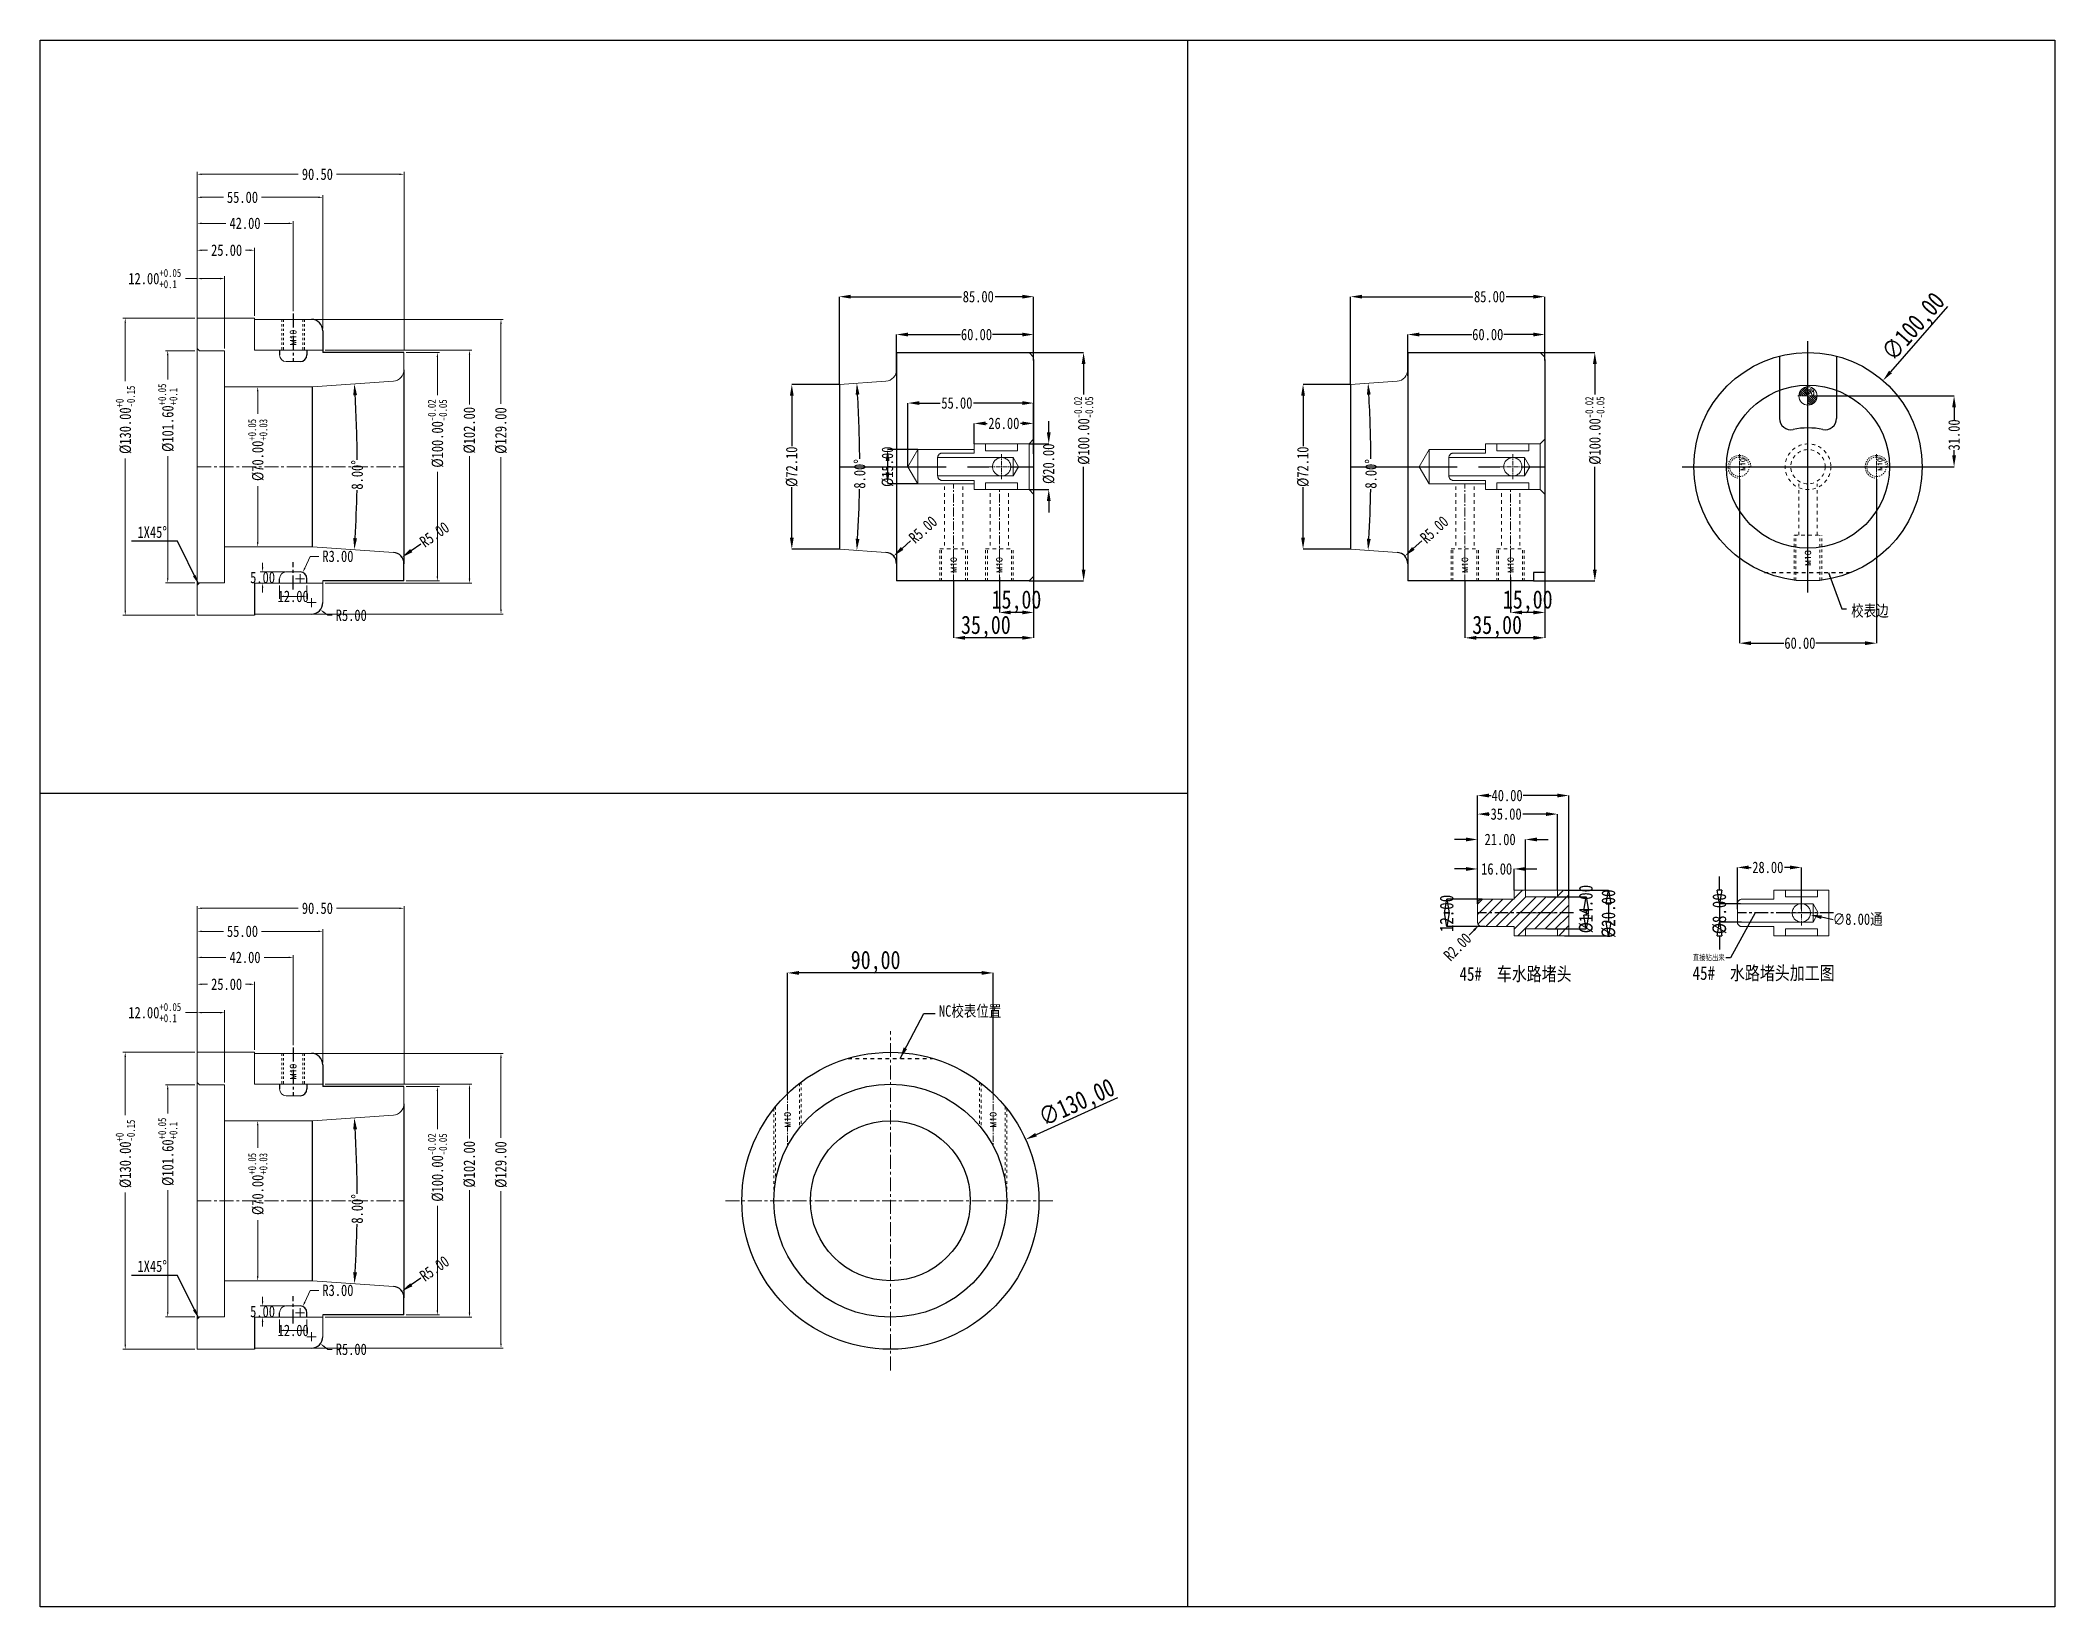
# Model space of a CAD drawing. Header units: millimetres. Extents: x 3372 to 4254, y -2880 to -2194.
import ezdxf
from ezdxf.enums import TextEntityAlignment as Align

# ---------------------------------------------------------------- set-up
doc = ezdxf.new("R2010")
doc.units = ezdxf.units.MM
doc.header["$LTSCALE"] = 16.335
doc.header["$PDMODE"] = 3
doc.header["$PDSIZE"] = 0.3125
for name, pattern in [('CENTER', [0.6, 0.375, -0.075, 0.075, -0.075]), ('HIDDEN', [0.2, 0.1, -0.1]), ('HIDDENX2', [0.75, 0.5, -0.25])]:
    doc.linetypes.add(name, pattern=pattern)
doc.layers.get('0').update_dxf_attribs({"linetype": 'CONTINUOUS'})
doc.layers.get('Defpoints').update_dxf_attribs({"linetype": 'CONTINUOUS'})
for name, color, linetype, lineweight in [('cool', 153, 'HIDDEN', 9), ('dim', 82, 'CONTINUOUS', 9), ('epin', 13, 'CONTINUOUS', 9), ('screw', 33, 'CONTINUOUS', 13), ('虚线', 6, 'HIDDENX2', 13)]:
    doc.layers.add(name, color=color, linetype=linetype, lineweight=lineweight)
doc.layers.add('DEFAULT_2', color=8, linetype='HIDDEN')
doc.styles.get("Standard").update_dxf_attribs({"font": 'txt', "width": 0.8})
doc.styles.add('TXT', font='txt.shx', dxfattribs={"bigfont": 'gbcbig.shx'})
doc.styles.add('TXT05', font='txt.shx', dxfattribs={"width": 0.5, "bigfont": 'gbcbig.shx'})
doc.dimstyles.new('ISO-25', dxfattribs={"dimtxt": 8, "dimasz": 6, "dimexe": 1.25, "dimexo": 0.625, "dimgap": 0, "dimtad": 1, "dimdsep": 46, "dimtxsty": 'Standard', "dimcen": 0, "dimclrd": 4, "dimclre": 4, "dimclrt": 6, "dimazin": 0, "dimtfac": 1, "dimtofl": 0, "dimtmove": 0, "dimatfit": 3, "dimfxl": 0, "dimarcsym": 0})
doc.dimstyles.new('mold', dxfattribs={"dimtxt": 8, "dimasz": 5, "dimexe": 0, "dimexo": 0, "dimgap": 0, "dimtad": 1, "dimzin": 1, "dimtxsty": 'Standard', "dimcen": 0, "dimclrd": 4, "dimclre": 4, "dimclrt": 6, "dimazin": 0, "dimtfac": 1, "dimtofl": 0, "dimtmove": 0, "dimatfit": 3, "dimfxl": 0, "dimarcsym": 0})
doc.dimstyles.get("Standard").update_dxf_attribs({"dimtxt": 0.15625, "dimasz": 0.1875, "dimexe": 0.125, "dimexo": 0.0625, "dimtad": 0, "dimtih": 1, "dimtoh": 1, "dimdsep": 46, "dimtxsty": 'Standard', "dimcen": 0.09, "dimadec": 0, "dimazin": 0, "dimtp": 0.01, "dimtm": 0.01, "dimtfac": 1, "dimtofl": 0, "dimtmove": 0, "dimatfit": 3, "dimfxl": 0, "dimtolj": 1, "dimarcsym": 0})
doc.dimstyles.new('STANDARD$0', dxfattribs={"dimscale": 2, "dimtxt": 3, "dimasz": 3, "dimexe": 1.25, "dimexo": 0.625, "dimgap": 0.5, "dimtad": 0, "dimdsep": 46, "dimlunit": 6, "dimtxsty": 'Standard', "dimblk": 'CLOSEDBLANK', "dimcen": 0, "dimclrt": 2, "dimazin": 2, "dimtfac": 2, "dimtmove": 1, "dimatfit": 3, "dimfxl": 0, "dimtolj": 1, "dimtzin": 0, "dimarcsym": 0})

msp = doc.modelspace()

# ---------------------------------------------------------------- texts
at = {"attachment_point": 1}
for s, insert, char_height, width in [('{\\fSimSun|b0|i0|c134|p2;1X45%%D}', (3414.91, -2406.633), 5, 18.00079), ('{\\fSimSun|b0|i0|c134|p2;45#  车水路堵头}', (3993.567, -2599.504), 6, 71.53055), ('{\\fSimSun|b0|i0|c134|p2;45#  水路堵头加工图}', (4095.585, -2599.116), 6, 71.53055), ('{\\fSimSun|b0|i0|c134|p2;1X45%%D}', (3414.91, -2727.956), 5, 18.00079)]:
    msp.add_mtext(s, dxfattribs=dict(at, insert=insert, char_height=char_height, width=width))
at = {"layer": 'dim', "color": 4, "insert": (4165.024, -2443.816), "char_height": 5, "attachment_point": 4}
msp.add_mtext('\\A1;{\\fSimSun|b0|i0|c134|p2;校表边}', dxfattribs=at)
at = {"layer": 'dim'}
for s, insert, char_height, attachment_point in [('\\A1;{\\fSimSun|b0|i0|c134|p2;直接钻出来}', (4109.653, -2595.483), 2.5, 6), ('\\A1;NC{\\fSimSun|b0|i0|c134|p2;校表位置}', (3765.723, -2619.013), 5, 4)]:
    msp.add_mtext(s, dxfattribs=dict(at, insert=insert, char_height=char_height, attachment_point=attachment_point))
at = {"layer": 'screw', "color": 6, "linetype": 'HIDDEN', "ltscale": 0.621977, "style": 'TXT'}
for p in [(3483.078, -2323.935), (3772.154, -2423.475), (3792.154, -2423.475), (3995.921, -2423.475), (4015.921, -2423.475), (4146.09, -2420.476), (3483.078, -2645.258), (3699.453, -2666.347), (3789.453, -2666.347)]:
    msp.add_text('M10', height=2.5, rotation=90, dxfattribs=at).set_placement(p, align=Align.MIDDLE)

# ---------------------------------------------------------------- blocks, each defined once
blk = doc.blocks.new('screw_m10_g')
at = {"layer": 'screw', "color": 1, "linetype": 'CENTER', "ltscale": 0.310989}
for p, q in [((-5.5, 0), (5.5, 0)), ((0, -5.5), (0, 5.5))]:
    blk.add_line(p, q, dxfattribs=at)
at = {"layer": 'screw', "linetype": 'HIDDEN', "ltscale": 0.310989}
blk.add_circle((0, 0), 4.25, dxfattribs=at)
at = {"layer": 'screw', "color": 92, "linetype": 'HIDDEN', "ltscale": 0.310989}
blk.add_arc((0, 0), 5, 270, 180, dxfattribs=at)
at = {"layer": 'screw', "color": 6, "style": 'TXT'}
blk.add_text('M10', height=2, dxfattribs=at).set_placement((-1.7, -2.5))
blk = doc.blocks.new('*D18')
at = {"color": 4, "linetype": 'Continuous', "lineweight": -2, "transparency": 16777216}
for p, q in [((4116.09, -2385.98), (4116.09, -2457.72)), ((4176.09, -2385.98), (4176.09, -2457.72)), ((4121.09, -2457.72), (4135.55, -2457.72)), ((4171.09, -2457.72), (4149.55, -2457.72))]:
    blk.add_line(p, q, dxfattribs=at)
at = {"color": 4, "transparency": 16777216}
for points in [[(4121.09, -2456.88), (4121.09, -2458.55), (4116.09, -2457.72)], [(4171.09, -2456.88), (4171.09, -2458.55), (4176.09, -2457.72)]]:
    blk.add_solid(points, dxfattribs=at)
at = {"layer": 'Defpoints', "color": 0, "transparency": 16777216}
for p in [(4116.09, -2385.98), (4176.09, -2385.98), (4176.09, -2457.72)]:
    blk.add_point(p, dxfattribs=at)
at = {"color": 6, "transparency": 16777216, "insert": (4142.55, -2457.72), "char_height": 5, "attachment_point": 5}
blk.add_mtext('\\A1;60.00', dxfattribs=at)
blk = doc.blocks.new('_ClosedBlank')
at = {"color": 0, "linetype": 'ByBlock', "lineweight": -2}
for p, q in [((-1, 0.17), (0, 0)), ((-1, 0.17), (-1, -0.17)), ((0, 0), (-1, -0.17))]:
    blk.add_line(p, q, dxfattribs=at)
blk = doc.blocks.new('*D19')
at = {"color": 6, "lineweight": -2, "transparency": 16777216}
for p, q in [((4003.43, -2569.8), (3987.96, -2569.8)), ((4004.67, -2581.8), (3987.96, -2581.8))]:
    blk.add_line(p, q, dxfattribs=at)
at = {"layer": 'Defpoints', "color": 0, "transparency": 16777216}
for p in [(4003.43, -2569.8), (3987.96, -2581.8), (4004.67, -2581.8)]:
    blk.add_point(p, dxfattribs=at)
at = {"color": 6, "lineweight": -2, "transparency": 16777216, "xscale": 6, "yscale": 6, "zscale": 6}
for p, rotation in [((3987.96, -2569.8), 90), ((3987.96, -2581.8), 270)]:
    blk.add_blockref('_ClosedBlank', p, dxfattribs=dict(at, rotation=rotation))
at = {"color": 4, "transparency": 16777216, "insert": (3987.96, -2576.03), "char_height": 6, "attachment_point": 5, "rotation": 90}
blk.add_mtext('\\A1;12.00', dxfattribs=at)
blk = doc.blocks.new('*D33')
at = {"color": 4, "lineweight": -2, "transparency": 16777216}
for p, q in [((3996.43, -2556.55), (3991.43, -2556.55)), ((4001.43, -2571.8), (4001.43, -2556.55)), ((4017.43, -2565.8), (4017.43, -2556.55)), ((4022.43, -2556.55), (4027.43, -2556.55))]:
    blk.add_line(p, q, dxfattribs=at)
at = {"color": 4, "transparency": 16777216}
for points in [[(3996.43, -2555.71), (3996.43, -2557.38), (4001.43, -2556.55)], [(4022.43, -2555.71), (4022.43, -2557.38), (4017.43, -2556.55)]]:
    blk.add_solid(points, dxfattribs=at)
at = {"layer": 'Defpoints', "color": 0, "transparency": 16777216}
for p in [(4017.43, -2556.55), (4001.43, -2571.8), (4017.43, -2565.8)]:
    blk.add_point(p, dxfattribs=at)
at = {"color": 6, "transparency": 16777216, "insert": (4009.82, -2556.55), "char_height": 5, "attachment_point": 5}
blk.add_mtext('\\A1;16.00', dxfattribs=at)
blk = doc.blocks.new('*D34')
at = {"color": 4, "lineweight": -2, "transparency": 16777216}
for p, q in [((3996.43, -2543.64), (3991.43, -2543.64)), ((4001.43, -2571.8), (4001.43, -2543.64)), ((4022.43, -2565.8), (4022.43, -2543.64)), ((4027.43, -2543.64), (4032.43, -2543.64))]:
    blk.add_line(p, q, dxfattribs=at)
at = {"color": 4, "transparency": 16777216}
for points in [[(3996.43, -2542.81), (3996.43, -2544.47), (4001.43, -2543.64)], [(4027.43, -2542.81), (4027.43, -2544.47), (4022.43, -2543.64)]]:
    blk.add_solid(points, dxfattribs=at)
at = {"layer": 'Defpoints', "color": 0, "transparency": 16777216}
for p in [(4022.43, -2543.64), (4001.43, -2571.8), (4022.43, -2565.8)]:
    blk.add_point(p, dxfattribs=at)
at = {"color": 6, "transparency": 16777216, "insert": (4011.33, -2543.64), "char_height": 5, "attachment_point": 5}
blk.add_mtext('\\A1;21.00', dxfattribs=at)
blk = doc.blocks.new('*D35')
at = {"color": 4, "lineweight": -2, "transparency": 16777216}
for p, q in [((4001.43, -2571.8), (4001.43, -2532.53)), ((4006.43, -2532.53), (4006.63, -2532.53)), ((4031.43, -2532.53), (4021.29, -2532.53)), ((4036.43, -2565.8), (4036.43, -2532.53))]:
    blk.add_line(p, q, dxfattribs=at)
at = {"color": 4, "transparency": 16777216}
for points in [[(4006.43, -2531.7), (4006.43, -2533.37), (4001.43, -2532.53)], [(4031.43, -2531.7), (4031.43, -2533.37), (4036.43, -2532.53)]]:
    blk.add_solid(points, dxfattribs=at)
at = {"layer": 'Defpoints', "color": 0, "transparency": 16777216}
for p in [(4036.43, -2532.53), (4001.43, -2571.8), (4036.43, -2565.8)]:
    blk.add_point(p, dxfattribs=at)
at = {"color": 6, "transparency": 16777216, "insert": (4013.96, -2532.53), "char_height": 5, "attachment_point": 5}
blk.add_mtext('\\A1;35.00', dxfattribs=at)
blk = doc.blocks.new('*D36')
at = {"color": 4, "lineweight": -2, "transparency": 16777216}
for p, q in [((4001.43, -2571.8), (4001.43, -2524.41)), ((4006.43, -2524.41), (4007.39, -2524.41)), ((4036.43, -2524.41), (4021.39, -2524.41)), ((4041.43, -2569.52), (4041.43, -2524.41))]:
    blk.add_line(p, q, dxfattribs=at)
at = {"color": 4, "transparency": 16777216}
for points in [[(4006.43, -2523.58), (4006.43, -2525.24), (4001.43, -2524.41)], [(4036.43, -2523.58), (4036.43, -2525.24), (4041.43, -2524.41)]]:
    blk.add_solid(points, dxfattribs=at)
at = {"layer": 'Defpoints', "color": 0, "transparency": 16777216}
for p in [(4041.43, -2524.41), (4001.43, -2571.8), (4041.43, -2569.52)]:
    blk.add_point(p, dxfattribs=at)
at = {"color": 6, "transparency": 16777216, "insert": (4014.39, -2524.41), "char_height": 5, "attachment_point": 5}
blk.add_mtext('\\A1;40.00', dxfattribs=at)
blk = doc.blocks.new('*D37')
at = {"color": 6, "lineweight": -2, "transparency": 16777216}
for p, q in [((4031.78, -2568.8), (4048.96, -2568.8)), ((4031.78, -2582.8), (4048.96, -2582.8)), ((4048.96, -2574.8), (4048.96, -2576.8))]:
    blk.add_line(p, q, dxfattribs=at)
at = {"layer": 'Defpoints', "color": 0, "transparency": 16777216}
for p in [(4031.78, -2568.8), (4031.78, -2582.8), (4048.96, -2582.8)]:
    blk.add_point(p, dxfattribs=at)
at = {"color": 6, "lineweight": -2, "transparency": 16777216, "xscale": 6, "yscale": 6, "zscale": 6}
for p, rotation in [((4048.96, -2568.8), 90), ((4048.96, -2582.8), 270)]:
    blk.add_blockref('_ClosedBlank', p, dxfattribs=dict(at, rotation=rotation))
at = {"color": 4, "transparency": 16777216, "insert": (4048.96, -2574.11), "char_height": 6, "attachment_point": 5, "rotation": 90}
blk.add_mtext('\\A1;%%c14.00', dxfattribs=at)
blk = doc.blocks.new('*D38')
at = {"color": 4, "lineweight": -2, "transparency": 16777216}
blk.add_line((4157.12, -2578.75), (4152, -2577.67), dxfattribs=at)
at = {"color": 4, "transparency": 16777216}
blk.add_solid([(4152.17, -2576.85), (4151.83, -2578.48), (4147.11, -2576.63)], dxfattribs=at)
at = {"layer": 'Defpoints', "color": 0, "transparency": 16777216}
for p in [(4139.28, -2574.97), (4147.11, -2576.63)]:
    blk.add_point(p, dxfattribs=at)
at = {"color": 6, "transparency": 16777216, "insert": (4167.85, -2578.75), "char_height": 5, "attachment_point": 5}
blk.add_mtext('\\A1;∅8.00{\\fSimSun|b0|i0|c134|p2;通}', dxfattribs=at)
blk = doc.blocks.new('*D39')
at = {"color": 4, "lineweight": -2, "transparency": 16777216}
for p, q in [((4115.19, -2574.08), (4115.19, -2555.88)), ((4120.19, -2555.88), (4121.17, -2555.88)), ((4138.19, -2555.88), (4135.83, -2555.88)), ((4143.19, -2574.08), (4143.19, -2555.88))]:
    blk.add_line(p, q, dxfattribs=at)
at = {"color": 4, "transparency": 16777216}
for points in [[(4120.19, -2555.05), (4120.19, -2556.71), (4115.19, -2555.88)], [(4138.19, -2555.05), (4138.19, -2556.71), (4143.19, -2555.88)]]:
    blk.add_solid(points, dxfattribs=at)
at = {"layer": 'Defpoints', "color": 0, "transparency": 16777216}
for p in [(4115.19, -2555.88), (4115.19, -2574.08), (4143.19, -2574.08)]:
    blk.add_point(p, dxfattribs=at)
at = {"color": 6, "transparency": 16777216, "insert": (4128.5, -2555.88), "char_height": 5, "attachment_point": 5}
blk.add_mtext('\\A1;28.00', dxfattribs=at)
blk = doc.blocks.new('*D20')
at = {"color": 6, "lineweight": -2, "transparency": 16777216}
for p, q in [((4107.38, -2565.8), (4107.38, -2559.8)), ((4116.59, -2571.8), (4107.38, -2571.8)), ((4107.38, -2571.8), (4107.38, -2579.8)), ((4117.02, -2579.8), (4107.38, -2579.8)), ((4107.38, -2585.8), (4107.38, -2591.8))]:
    blk.add_line(p, q, dxfattribs=at)
at = {"layer": 'Defpoints', "color": 0, "transparency": 16777216}
for p in [(4116.59, -2571.8), (4107.38, -2579.8), (4117.02, -2579.8)]:
    blk.add_point(p, dxfattribs=at)
at = {"color": 6, "lineweight": -2, "transparency": 16777216, "xscale": 6, "yscale": 6, "zscale": 6}
for p, rotation in [((4107.38, -2571.8), 270), ((4107.38, -2579.8), 90)]:
    blk.add_blockref('_ClosedBlank', p, dxfattribs=dict(at, rotation=rotation))
at = {"color": 4, "transparency": 16777216, "insert": (4107.38, -2576.12), "char_height": 6, "attachment_point": 5, "rotation": 90}
blk.add_mtext('\\A1;%%c8.00', dxfattribs=at)
blk = doc.blocks.new('*D40')
at = {"color": 6, "lineweight": -2, "transparency": 16777216}
for p, q in [((4039.49, -2565.8), (4058.84, -2565.8)), ((4058.84, -2571.8), (4058.84, -2579.8)), ((4039.49, -2585.8), (4058.84, -2585.8))]:
    blk.add_line(p, q, dxfattribs=at)
at = {"layer": 'Defpoints', "color": 0, "transparency": 16777216}
for p in [(4039.49, -2565.8), (4039.49, -2585.8), (4058.84, -2585.8)]:
    blk.add_point(p, dxfattribs=at)
at = {"color": 6, "lineweight": -2, "transparency": 16777216, "xscale": 6, "yscale": 6, "zscale": 6}
for p, rotation in [((4058.84, -2565.8), 90), ((4058.84, -2585.8), 270)]:
    blk.add_blockref('_ClosedBlank', p, dxfattribs=dict(at, rotation=rotation))
at = {"color": 4, "transparency": 16777216, "insert": (4058.84, -2576.12), "char_height": 6, "attachment_point": 5, "rotation": 90}
blk.add_mtext('\\A1;%%c20.00', dxfattribs=at)
blk = doc.blocks.new('*D41')
at = {"color": 6, "lineweight": -2, "transparency": 16777216}
blk.add_line((3997.8, -2585.48), (3999.91, -2583.35), dxfattribs=at)
at = {"color": 6, "transparency": 16777216}
blk.add_solid([(3999.55, -2583), (4000.26, -2583.7), (4002.02, -2581.22)], dxfattribs=at)
at = {"layer": 'Defpoints', "color": 0, "transparency": 16777216}
for p in [(4002.02, -2581.22), (4003.43, -2579.8)]:
    blk.add_point(p, dxfattribs=at)
at = {"color": 4, "transparency": 16777216, "insert": (3992.64, -2590.69), "char_height": 5, "attachment_point": 5, "rotation": 45.25651}
blk.add_mtext('\\A1;R2.00', dxfattribs=at)
blk = doc.blocks.new('*D21')
at = {"color": 4, "linetype": 'Continuous', "lineweight": -2, "transparency": 16777216}
for p, q in [((3747.15, -2340.7), (3747.15, -2322.61)), ((3752.15, -2322.61), (3775.15, -2322.61)), ((3802.15, -2322.61), (3789.15, -2322.61)), ((3807.15, -2333.98), (3807.15, -2322.61))]:
    blk.add_line(p, q, dxfattribs=at)
at = {"color": 4, "transparency": 16777216}
for points in [[(3752.15, -2321.77), (3752.15, -2323.44), (3747.15, -2322.61)], [(3802.15, -2321.77), (3802.15, -2323.44), (3807.15, -2322.61)]]:
    blk.add_solid(points, dxfattribs=at)
at = {"layer": 'Defpoints', "color": 0, "transparency": 16777216}
for p in [(3747.15, -2322.61), (3807.15, -2333.98), (3747.15, -2340.7)]:
    blk.add_point(p, dxfattribs=at)
at = {"color": 6, "transparency": 16777216, "insert": (3782.15, -2322.61), "char_height": 5, "attachment_point": 5}
blk.add_mtext('\\A1;60.00', dxfattribs=at)
blk = doc.blocks.new('*D22')
at = {"color": 4, "linetype": 'Continuous', "lineweight": -2, "transparency": 16777216}
for p, q in [((3722.15, -2344.43), (3722.15, -2306.03)), ((3727.15, -2306.03), (3775.61, -2306.03)), ((3802.15, -2306.03), (3790.28, -2306.03)), ((3807.15, -2333.98), (3807.15, -2306.03))]:
    blk.add_line(p, q, dxfattribs=at)
at = {"color": 4, "transparency": 16777216}
for points in [[(3727.15, -2305.2), (3727.15, -2306.86), (3722.15, -2306.03)], [(3802.15, -2305.2), (3802.15, -2306.86), (3807.15, -2306.03)]]:
    blk.add_solid(points, dxfattribs=at)
at = {"layer": 'Defpoints', "color": 0, "transparency": 16777216}
for p in [(3722.15, -2306.03), (3807.15, -2333.98), (3722.15, -2344.43)]:
    blk.add_point(p, dxfattribs=at)
at = {"color": 6, "transparency": 16777216, "insert": (3782.94, -2306.03), "char_height": 5, "attachment_point": 5}
blk.add_mtext('\\A1;85.00', dxfattribs=at)
blk = doc.blocks.new('*D23')
at = {"color": 4, "linetype": 'Continuous', "lineweight": -2, "transparency": 16777216}
for p, q in [((3805.15, -2330.48), (3829.03, -2330.48)), ((3829.03, -2335.48), (3829.03, -2348.87)), ((3829.03, -2425.48), (3829.03, -2380.47)), ((3805.15, -2430.48), (3829.03, -2430.48))]:
    blk.add_line(p, q, dxfattribs=at)
at = {"color": 4, "transparency": 16777216}
for points in [[(3828.19, -2335.48), (3829.86, -2335.48), (3829.03, -2330.48)], [(3828.19, -2425.48), (3829.86, -2425.48), (3829.03, -2430.48)]]:
    blk.add_solid(points, dxfattribs=at)
at = {"layer": 'Defpoints', "color": 0, "transparency": 16777216}
for p in [(3805.15, -2330.48), (3805.15, -2430.48), (3829.03, -2430.48)]:
    blk.add_point(p, dxfattribs=at)
at = {"color": 6, "transparency": 16777216, "insert": (3829.03, -2364.67), "char_height": 5, "attachment_point": 5, "rotation": 90}
blk.add_mtext('\\A1;%%C100.00{\\H0.7x;\\S-0.02^ -0.05;}', dxfattribs=at)
blk = doc.blocks.new('*D3')
at = {"color": 4, "lineweight": -2, "transparency": 16777216}
for p, q in [((3781.15, -2370.48), (3781.15, -2361.51)), ((3786.15, -2361.51), (3786.79, -2361.51)), ((3802.15, -2361.51), (3801.45, -2361.51)), ((3807.15, -2368.48), (3807.15, -2361.51))]:
    blk.add_line(p, q, dxfattribs=at)
at = {"color": 4, "transparency": 16777216}
for points in [[(3786.15, -2360.68), (3786.15, -2362.34), (3781.15, -2361.51)], [(3802.15, -2360.68), (3802.15, -2362.34), (3807.15, -2361.51)]]:
    blk.add_solid(points, dxfattribs=at)
at = {"layer": 'Defpoints', "color": 0, "transparency": 16777216}
for p in [(3781.15, -2361.51), (3781.15, -2370.48), (3807.15, -2368.48)]:
    blk.add_point(p, dxfattribs=at)
at = {"color": 6, "transparency": 16777216, "insert": (3794.12, -2361.51), "char_height": 5, "attachment_point": 5}
blk.add_mtext('\\A1;26.00', dxfattribs=at)
blk = doc.blocks.new('*D4')
at = {"color": 4, "lineweight": -2, "transparency": 16777216}
for p, q in [((3756.48, -2372.98), (3743.25, -2372.98)), ((3743.25, -2377.98), (3743.25, -2382.98)), ((3756.48, -2387.98), (3743.25, -2387.98))]:
    blk.add_line(p, q, dxfattribs=at)
at = {"color": 4, "transparency": 16777216}
for points in [[(3742.41, -2377.98), (3744.08, -2377.98), (3743.25, -2372.98)], [(3742.41, -2382.98), (3744.08, -2382.98), (3743.25, -2387.98)]]:
    blk.add_solid(points, dxfattribs=at)
at = {"layer": 'Defpoints', "color": 0, "transparency": 16777216}
for p in [(3756.48, -2372.98), (3743.25, -2387.98), (3756.48, -2387.98)]:
    blk.add_point(p, dxfattribs=at)
at = {"color": 6, "transparency": 16777216, "insert": (3743.25, -2380.48), "char_height": 5, "attachment_point": 5, "rotation": 90}
blk.add_mtext('\\A1;%%c15.00', dxfattribs=at)
blk = doc.blocks.new('*D5')
at = {"color": 4, "lineweight": -2, "transparency": 16777216}
for p, q in [((3752.15, -2380.48), (3752.15, -2352.6)), ((3757.15, -2352.6), (3766.24, -2352.6)), ((3802.15, -2352.6), (3780.9, -2352.6)), ((3807.15, -2374.8), (3807.15, -2352.6))]:
    blk.add_line(p, q, dxfattribs=at)
at = {"color": 4, "transparency": 16777216}
for points in [[(3757.15, -2351.76), (3757.15, -2353.43), (3752.15, -2352.6)], [(3802.15, -2351.76), (3802.15, -2353.43), (3807.15, -2352.6)]]:
    blk.add_solid(points, dxfattribs=at)
at = {"layer": 'Defpoints', "color": 0, "transparency": 16777216}
for p in [(3752.15, -2352.6), (3752.15, -2380.48), (3807.15, -2374.8)]:
    blk.add_point(p, dxfattribs=at)
at = {"color": 6, "transparency": 16777216, "insert": (3773.57, -2352.6), "char_height": 5, "attachment_point": 5}
blk.add_mtext('\\A1;55.00', dxfattribs=at)
blk = doc.blocks.new('*D24')
at = {"color": 4, "lineweight": -2, "transparency": 16777216}
for p, q in [((3813.78, -2365.48), (3813.78, -2360.48)), ((3805.15, -2370.48), (3813.78, -2370.48)), ((3805.15, -2390.48), (3813.78, -2390.48)), ((3813.78, -2395.48), (3813.78, -2400.48))]:
    blk.add_line(p, q, dxfattribs=at)
at = {"color": 4, "transparency": 16777216}
for points in [[(3812.95, -2365.48), (3814.61, -2365.48), (3813.78, -2370.48)], [(3812.95, -2395.48), (3814.61, -2395.48), (3813.78, -2390.48)]]:
    blk.add_solid(points, dxfattribs=at)
at = {"layer": 'Defpoints', "color": 0, "transparency": 16777216}
for p in [(3805.15, -2370.48), (3805.15, -2390.48), (3813.78, -2390.48)]:
    blk.add_point(p, dxfattribs=at)
at = {"color": 6, "transparency": 16777216, "insert": (3813.78, -2379.19), "char_height": 5, "attachment_point": 5, "rotation": 90}
blk.add_mtext('\\A1;%%c20.00', dxfattribs=at)
blk = doc.blocks.new('*D25')
at = {"color": 4, "linetype": 'Continuous', "lineweight": -2, "transparency": 16777216}
for p, q in [((4150.49, -2349.48), (4210.03, -2349.48)), ((4210.03, -2354.48), (4210.03, -2359.88)), ((4166.24, -2380.48), (4210.03, -2380.48)), ((4210.03, -2375.48), (4210.03, -2373.21))]:
    blk.add_line(p, q, dxfattribs=at)
at = {"color": 4, "transparency": 16777216}
for points in [[(4209.19, -2354.48), (4210.86, -2354.48), (4210.03, -2349.48)], [(4209.19, -2375.48), (4210.86, -2375.48), (4210.03, -2380.48)]]:
    blk.add_solid(points, dxfattribs=at)
at = {"layer": 'Defpoints', "color": 0, "transparency": 16777216}
for p in [(4150.49, -2349.48), (4166.24, -2380.48), (4210.03, -2380.48)]:
    blk.add_point(p, dxfattribs=at)
at = {"color": 6, "transparency": 16777216, "insert": (4210.03, -2366.55), "char_height": 5, "attachment_point": 5, "rotation": 90}
blk.add_mtext('\\A1;31.00', dxfattribs=at)
blk = doc.blocks.new('*D6')
at = {"color": 1, "lineweight": 0, "transparency": 16777216}
for p, q in [((3440.08, -2329.68), (3427.16, -2329.68)), ((3440.08, -2431.28), (3427.16, -2431.28))]:
    blk.add_line(p, q, dxfattribs=at)
at = {"color": 0, "lineweight": 0, "transparency": 16777216}
for p, q in [((3428.16, -2331.68), (3428.16, -2342.23)), ((3428.16, -2429.28), (3428.16, -2375.83))]:
    blk.add_line(p, q, dxfattribs=at)
at = {"color": 0, "transparency": 16777216}
for points in [[(3427.83, -2331.68), (3428.5, -2331.68), (3428.16, -2329.68)], [(3427.83, -2429.28), (3428.5, -2429.28), (3428.16, -2431.28)]]:
    blk.add_solid(points, dxfattribs=at)
at = {"layer": 'Defpoints', "color": 0, "transparency": 16777216}
for p in [(3441.08, -2329.68), (3428.16, -2431.28), (3441.08, -2431.28)]:
    blk.add_point(p, dxfattribs=at)
at = {"color": 0, "lineweight": 0, "transparency": 16777216, "insert": (3428.16, -2359.03), "char_height": 5, "attachment_point": 5, "rotation": 90}
blk.add_mtext('\\A1;%%C101.60{\\H0.7x;\\S+0.05^ +0.1;}', dxfattribs=at)
blk = doc.blocks.new('*D7')
at = {"color": 0, "lineweight": 0, "transparency": 16777216}
for p, q in [((3441.08, -2298.1), (3435.96, -2298.1)), ((3451.08, -2298.1), (3443.08, -2298.1))]:
    blk.add_line(p, q, dxfattribs=at)
at = {"color": 1, "lineweight": 0, "transparency": 16777216}
for p, q in [((3441.08, -2320.48), (3441.08, -2297.1)), ((3453.08, -2328.68), (3453.08, -2297.1))]:
    blk.add_line(p, q, dxfattribs=at)
at = {"color": 0, "transparency": 16777216}
for points in [[(3443.08, -2297.77), (3443.08, -2298.44), (3441.08, -2298.1)], [(3451.08, -2297.77), (3451.08, -2298.44), (3453.08, -2298.1)]]:
    blk.add_solid(points, dxfattribs=at)
at = {"layer": 'Defpoints', "color": 0, "transparency": 16777216}
for p in [(3453.08, -2298.1), (3441.08, -2321.48), (3453.08, -2329.68)]:
    blk.add_point(p, dxfattribs=at)
at = {"color": 0, "lineweight": 0, "transparency": 16777216, "insert": (3422.49, -2298.1), "char_height": 5, "attachment_point": 5}
blk.add_mtext('\\A1;12.00{\\H0.7x;\\S+0.05^ +0.1;}', dxfattribs=at)
blk = doc.blocks.new('*D8')
at = {"color": 1, "lineweight": 0, "transparency": 16777216}
for p, q in [((3440.08, -2315.48), (3408.57, -2315.48)), ((3440.08, -2445.48), (3408.57, -2445.48))]:
    blk.add_line(p, q, dxfattribs=at)
at = {"color": 0, "lineweight": 0, "transparency": 16777216}
for p, q in [((3409.57, -2317.48), (3409.57, -2343.02)), ((3409.57, -2443.48), (3409.57, -2376.82))]:
    blk.add_line(p, q, dxfattribs=at)
at = {"color": 0, "transparency": 16777216}
for points in [[(3409.24, -2317.48), (3409.9, -2317.48), (3409.57, -2315.48)], [(3409.24, -2443.48), (3409.9, -2443.48), (3409.57, -2445.48)]]:
    blk.add_solid(points, dxfattribs=at)
at = {"layer": 'Defpoints', "color": 0, "transparency": 16777216}
for p in [(3441.08, -2315.48), (3409.57, -2445.48), (3441.08, -2445.48)]:
    blk.add_point(p, dxfattribs=at)
at = {"color": 0, "lineweight": 0, "transparency": 16777216, "insert": (3409.57, -2359.92), "char_height": 5, "attachment_point": 5, "rotation": 90}
blk.add_mtext('\\A1;%%C130.00{\\H0.7x;\\S+0^ -0.15;}', dxfattribs=at)
blk = doc.blocks.new('*D9')
at = {"color": 1, "lineweight": 0, "transparency": 16777216}
for p, q in [((3454.08, -2345.48), (3468.54, -2345.48)), ((3454.08, -2415.48), (3468.54, -2415.48))]:
    blk.add_line(p, q, dxfattribs=at)
at = {"color": 0, "lineweight": 0, "transparency": 16777216}
for p, q in [((3467.54, -2347.48), (3467.54, -2357.33)), ((3467.54, -2413.48), (3467.54, -2388.93))]:
    blk.add_line(p, q, dxfattribs=at)
at = {"color": 0, "transparency": 16777216}
for points in [[(3467.21, -2347.48), (3467.88, -2347.48), (3467.54, -2345.48)], [(3467.21, -2413.48), (3467.88, -2413.48), (3467.54, -2415.48)]]:
    blk.add_solid(points, dxfattribs=at)
at = {"layer": 'Defpoints', "color": 0, "transparency": 16777216}
for p in [(3453.08, -2345.48), (3453.08, -2415.48), (3467.54, -2415.48)]:
    blk.add_point(p, dxfattribs=at)
at = {"color": 0, "lineweight": 0, "transparency": 16777216, "insert": (3467.54, -2373.13), "char_height": 5, "attachment_point": 5, "rotation": 90}
blk.add_mtext('\\A1;%%C70.00{\\H0.7x;\\S+0.05^ +0.03;}', dxfattribs=at)
blk = doc.blocks.new('*D10')
at = {"color": 1, "lineweight": 0, "transparency": 16777216}
for p, q in [((3477.08, -2432.48), (3477.08, -2438.24)), ((3489.08, -2432.48), (3489.08, -2438.24))]:
    blk.add_line(p, q, dxfattribs=at)
at = {"color": 0, "lineweight": 0, "transparency": 16777216}
blk.add_line((3479.08, -2437.24), (3487.08, -2437.24), dxfattribs=at)
at = {"color": 0, "transparency": 16777216}
for points in [[(3479.08, -2436.91), (3479.08, -2437.58), (3477.08, -2437.24)], [(3487.08, -2436.91), (3487.08, -2437.58), (3489.08, -2437.24)]]:
    blk.add_solid(points, dxfattribs=at)
at = {"layer": 'Defpoints', "color": 0, "transparency": 16777216}
for p in [(3477.08, -2431.48), (3489.08, -2431.48), (3489.08, -2437.24)]:
    blk.add_point(p, dxfattribs=at)
at = {"color": 0, "lineweight": 0, "transparency": 16777216, "insert": (3483.08, -2437.24), "char_height": 5, "attachment_point": 5}
blk.add_mtext('\\A1;12.00', dxfattribs=at)
blk = doc.blocks.new('*D11')
at = {"color": 0, "lineweight": 0, "transparency": 16777216}
for p, q in [((3490.48, -2419.71), (3488.13, -2424.92)), ((3494.32, -2419.71), (3490.48, -2419.71))]:
    blk.add_line(p, q, dxfattribs=at)
at = {"color": 1, "lineweight": 0, "transparency": 16777216}
for p, q in [((3484.08, -2429.48), (3488.08, -2429.48)), ((3486.08, -2431.48), (3486.08, -2427.48))]:
    blk.add_line(p, q, dxfattribs=at)
at = {"color": 0, "transparency": 16777216}
blk.add_solid([(3487.83, -2424.78), (3488.44, -2425.05), (3487.31, -2426.74)], dxfattribs=at)
at = {"layer": 'Defpoints', "color": 0, "transparency": 16777216}
for p in [(3486.08, -2429.48), (3487.31, -2426.74)]:
    blk.add_point(p, dxfattribs=at)
at = {"color": 0, "lineweight": 0, "transparency": 16777216, "insert": (3502.65, -2419.71), "char_height": 5, "attachment_point": 5}
blk.add_mtext('\\A1;R3.00', dxfattribs=at)
blk = doc.blocks.new('*D26')
at = {"color": 1, "lineweight": 0, "transparency": 16777216}
for p, q in [((3441.08, -2320.48), (3441.08, -2284.7)), ((3466.08, -2314.48), (3466.08, -2284.7))]:
    blk.add_line(p, q, dxfattribs=at)
at = {"color": 0, "lineweight": 0, "transparency": 16777216}
for p, q in [((3443.08, -2285.7), (3445.6, -2285.7)), ((3464.08, -2285.7), (3462.27, -2285.7))]:
    blk.add_line(p, q, dxfattribs=at)
at = {"color": 0, "transparency": 16777216}
for points in [[(3443.08, -2285.37), (3443.08, -2286.04), (3441.08, -2285.7)], [(3464.08, -2285.37), (3464.08, -2286.04), (3466.08, -2285.7)]]:
    blk.add_solid(points, dxfattribs=at)
at = {"layer": 'Defpoints', "color": 0, "transparency": 16777216}
for p in [(3441.08, -2285.7), (3466.08, -2315.48), (3441.08, -2321.48)]:
    blk.add_point(p, dxfattribs=at)
at = {"color": 0, "lineweight": 0, "transparency": 16777216, "insert": (3453.94, -2285.7), "char_height": 5, "attachment_point": 5}
blk.add_mtext('\\A1;25.00', dxfattribs=at)
blk = doc.blocks.new('*D27')
at = {"color": 1, "lineweight": 0, "transparency": 16777216}
for p, q in [((3441.08, -2304.79), (3441.08, -2272.94)), ((3483.08, -2312.39), (3483.08, -2272.94))]:
    blk.add_line(p, q, dxfattribs=at)
at = {"color": 0, "lineweight": 0, "transparency": 16777216}
for p, q in [((3443.08, -2273.94), (3453.65, -2273.94)), ((3481.08, -2273.94), (3470.32, -2273.94))]:
    blk.add_line(p, q, dxfattribs=at)
at = {"color": 0, "transparency": 16777216}
for points in [[(3443.08, -2273.61), (3443.08, -2274.28), (3441.08, -2273.94)], [(3481.08, -2273.61), (3481.08, -2274.28), (3483.08, -2273.94)]]:
    blk.add_solid(points, dxfattribs=at)
at = {"layer": 'Defpoints', "color": 0, "transparency": 16777216}
for p in [(3441.08, -2273.94), (3441.08, -2305.79), (3483.08, -2313.39)]:
    blk.add_point(p, dxfattribs=at)
at = {"color": 0, "lineweight": 0, "transparency": 16777216, "insert": (3461.99, -2273.94), "char_height": 5, "attachment_point": 5}
blk.add_mtext('\\A1;42.00', dxfattribs=at)
blk = doc.blocks.new('*D12')
at = {"color": 1, "lineweight": 0, "transparency": 16777216}
for p, q in [((3492.08, -2315.98), (3575.03, -2315.98)), ((3492.28, -2444.97), (3575.03, -2444.97))]:
    blk.add_line(p, q, dxfattribs=at)
at = {"color": 0, "lineweight": 0, "transparency": 16777216}
for p, q in [((3574.03, -2317.98), (3574.03, -2352.97)), ((3574.03, -2442.97), (3574.03, -2376.31))]:
    blk.add_line(p, q, dxfattribs=at)
at = {"color": 0, "transparency": 16777216}
for points in [[(3573.7, -2317.98), (3574.36, -2317.98), (3574.03, -2315.98)], [(3573.7, -2442.97), (3574.36, -2442.97), (3574.03, -2444.97)]]:
    blk.add_solid(points, dxfattribs=at)
at = {"layer": 'Defpoints', "color": 0, "transparency": 16777216}
for p in [(3491.08, -2315.98), (3491.28, -2444.97), (3574.03, -2444.97)]:
    blk.add_point(p, dxfattribs=at)
at = {"color": 0, "lineweight": 0, "transparency": 16777216, "insert": (3574.03, -2364.64), "char_height": 5, "attachment_point": 5, "rotation": 90}
blk.add_mtext('\\A1;%%c129.00', dxfattribs=at)
blk = doc.blocks.new('*D13')
at = {"color": 0, "lineweight": 0, "transparency": 16777216}
for p, q in [((3469.68, -2424.48), (3469.68, -2422.48)), ((3469.68, -2433.48), (3469.68, -2435.48))]:
    blk.add_line(p, q, dxfattribs=at)
at = {"color": 1, "lineweight": 0, "transparency": 16777216}
for p, q in [((3479.65, -2426.48), (3468.68, -2426.48)), ((3479.65, -2431.48), (3468.68, -2431.48))]:
    blk.add_line(p, q, dxfattribs=at)
at = {"color": 0, "transparency": 16777216}
for points in [[(3469.35, -2424.48), (3470.01, -2424.48), (3469.68, -2426.48)], [(3469.35, -2433.48), (3470.01, -2433.48), (3469.68, -2431.48)]]:
    blk.add_solid(points, dxfattribs=at)
at = {"layer": 'Defpoints', "color": 0, "transparency": 16777216}
for p in [(3469.68, -2431.48), (3480.65, -2426.48), (3480.65, -2431.48)]:
    blk.add_point(p, dxfattribs=at)
at = {"color": 0, "lineweight": 0, "transparency": 16777216, "insert": (3469.68, -2428.98), "char_height": 5, "attachment_point": 5}
blk.add_mtext('\\A1;5.00', dxfattribs=at)
blk = doc.blocks.new('*D28')
at = {"color": 1, "lineweight": 0, "transparency": 16777216}
for p, q in [((3489.08, -2439.98), (3493.08, -2439.98)), ((3491.08, -2441.98), (3491.08, -2437.98))]:
    blk.add_line(p, q, dxfattribs=at)
at = {"color": 0, "lineweight": 0, "transparency": 16777216}
for p, q in [((3498.17, -2445.52), (3496.59, -2444.28)), ((3500.17, -2445.52), (3498.17, -2445.52))]:
    blk.add_line(p, q, dxfattribs=at)
at = {"color": 0, "transparency": 16777216}
blk.add_solid([(3496.8, -2444.02), (3496.39, -2444.55), (3495.02, -2443.05)], dxfattribs=at)
at = {"layer": 'Defpoints', "color": 0, "transparency": 16777216}
for p in [(3491.08, -2439.98), (3495.02, -2443.05)]:
    blk.add_point(p, dxfattribs=at)
at = {"color": 0, "lineweight": 0, "transparency": 16777216, "insert": (3508.5, -2445.52), "char_height": 5, "attachment_point": 5}
blk.add_mtext('\\A1;R5.00', dxfattribs=at)
blk = doc.blocks.new('*D14')
at = {"color": 1, "lineweight": 0, "transparency": 16777216}
for p, q in [((3532.58, -2330.48), (3547.19, -2330.48)), ((3532.58, -2430.48), (3547.19, -2430.48))]:
    blk.add_line(p, q, dxfattribs=at)
at = {"color": 0, "lineweight": 0, "transparency": 16777216}
for p, q in [((3546.19, -2332.48), (3546.19, -2349.13)), ((3546.19, -2428.48), (3546.19, -2382.73))]:
    blk.add_line(p, q, dxfattribs=at)
at = {"color": 0, "transparency": 16777216}
for points in [[(3545.86, -2332.48), (3546.52, -2332.48), (3546.19, -2330.48)], [(3545.86, -2428.48), (3546.52, -2428.48), (3546.19, -2430.48)]]:
    blk.add_solid(points, dxfattribs=at)
at = {"layer": 'Defpoints', "color": 0, "transparency": 16777216}
for p in [(3531.58, -2330.48), (3531.58, -2430.48), (3546.19, -2430.48)]:
    blk.add_point(p, dxfattribs=at)
at = {"color": 0, "lineweight": 0, "transparency": 16777216, "insert": (3546.19, -2365.93), "char_height": 5, "attachment_point": 5, "rotation": 90}
blk.add_mtext('\\A1;%%C100.00{\\H0.7x;\\S-0.02^ -0.05;}', dxfattribs=at)
blk = doc.blocks.new('*D15')
at = {"color": 1, "lineweight": 0, "transparency": 16777216}
for p, q in [((3441.08, -2320.48), (3441.08, -2251.45)), ((3531.58, -2329.48), (3531.58, -2251.45))]:
    blk.add_line(p, q, dxfattribs=at)
at = {"color": 0, "lineweight": 0, "transparency": 16777216}
for p, q in [((3443.08, -2252.45), (3485.33, -2252.45)), ((3529.58, -2252.45), (3502, -2252.45))]:
    blk.add_line(p, q, dxfattribs=at)
at = {"color": 0, "transparency": 16777216}
for points in [[(3443.08, -2252.11), (3443.08, -2252.78), (3441.08, -2252.45)], [(3529.58, -2252.11), (3529.58, -2252.78), (3531.58, -2252.45)]]:
    blk.add_solid(points, dxfattribs=at)
at = {"layer": 'Defpoints', "color": 0, "transparency": 16777216}
for p in [(3531.58, -2252.45), (3441.08, -2321.48), (3531.58, -2330.48)]:
    blk.add_point(p, dxfattribs=at)
at = {"color": 0, "lineweight": 0, "transparency": 16777216, "insert": (3493.67, -2252.45), "char_height": 5, "attachment_point": 5}
blk.add_mtext('\\A1;90.50', dxfattribs=at)
blk = doc.blocks.new('*D16')
at = {"color": 1, "lineweight": 0, "transparency": 16777216}
for p, q in [((3497.08, -2329.48), (3561.25, -2329.48)), ((3497.08, -2431.48), (3561.25, -2431.48))]:
    blk.add_line(p, q, dxfattribs=at)
at = {"color": 0, "lineweight": 0, "transparency": 16777216}
for p, q in [((3560.25, -2331.48), (3560.25, -2353.17)), ((3560.25, -2429.48), (3560.25, -2375.84))]:
    blk.add_line(p, q, dxfattribs=at)
at = {"color": 0, "transparency": 16777216}
for points in [[(3559.92, -2331.48), (3560.58, -2331.48), (3560.25, -2329.48)], [(3559.92, -2429.48), (3560.58, -2429.48), (3560.25, -2431.48)]]:
    blk.add_solid(points, dxfattribs=at)
at = {"layer": 'Defpoints', "color": 0, "transparency": 16777216}
for p in [(3496.08, -2329.48), (3496.08, -2431.48), (3560.25, -2431.48)]:
    blk.add_point(p, dxfattribs=at)
at = {"color": 0, "lineweight": 0, "transparency": 16777216, "insert": (3560.25, -2364.5), "char_height": 5, "attachment_point": 5, "rotation": 90}
blk.add_mtext('\\A1;%%c102.00', dxfattribs=at)
blk = doc.blocks.new('*D29')
at = {"color": 1, "lineweight": 0, "transparency": 16777216}
for p, q in [((3441.08, -2260.31), (3441.08, -2263.54)), ((3496.08, -2319.98), (3496.08, -2261.54))]:
    blk.add_line(p, q, dxfattribs=at)
at = {"color": 0, "lineweight": 0, "transparency": 16777216}
for p, q in [((3443.08, -2262.54), (3452.55, -2262.54)), ((3494.08, -2262.54), (3469.22, -2262.54))]:
    blk.add_line(p, q, dxfattribs=at)
at = {"color": 0, "transparency": 16777216}
for points in [[(3443.08, -2262.2), (3443.08, -2262.87), (3441.08, -2262.54)], [(3494.08, -2262.2), (3494.08, -2262.87), (3496.08, -2262.54)]]:
    blk.add_solid(points, dxfattribs=at)
at = {"layer": 'Defpoints', "color": 0, "transparency": 16777216}
for p in [(3441.08, -2259.31), (3441.08, -2262.54), (3496.08, -2320.98)]:
    blk.add_point(p, dxfattribs=at)
at = {"color": 0, "lineweight": 0, "transparency": 16777216, "insert": (3460.88, -2262.54), "char_height": 5, "attachment_point": 5}
blk.add_mtext('\\A1;55.00', dxfattribs=at)
blk = doc.blocks.new('*D17')
at = {"color": 4, "linetype": 'Continuous', "lineweight": -2, "transparency": 16777216}
for p, q in [((3722.15, -2344.43), (3701.32, -2344.43)), ((3701.32, -2349.43), (3701.32, -2371.48)), ((3701.32, -2411.52), (3701.32, -2389.48)), ((3722.15, -2416.52), (3701.32, -2416.52))]:
    blk.add_line(p, q, dxfattribs=at)
at = {"color": 4, "transparency": 16777216}
for points in [[(3700.48, -2349.43), (3702.15, -2349.43), (3701.32, -2344.43)], [(3700.48, -2411.52), (3702.15, -2411.52), (3701.32, -2416.52)]]:
    blk.add_solid(points, dxfattribs=at)
at = {"layer": 'Defpoints', "color": 0, "transparency": 16777216}
for p in [(3722.15, -2344.43), (3701.32, -2416.52), (3722.15, -2416.52)]:
    blk.add_point(p, dxfattribs=at)
at = {"color": 6, "transparency": 16777216, "insert": (3701.32, -2380.48), "char_height": 5, "attachment_point": 5, "rotation": 90}
blk.add_mtext('\\A1;%%c72.10', dxfattribs=at)
blk = doc.blocks.new('*D30')
at = {"color": 4, "lineweight": -2, "transparency": 16777216}
for start, end in [(0.34087, 3.44916), (356.55084, 358.87192)]:
    blk.add_arc((2991.05, -2380.48), 520.07, start, end, dxfattribs=at)
at = {"color": 4, "transparency": 16777216}
for points in [[(3509.36, -2349.24), (3511.02, -2349.13), (3509.86, -2344.2)], [(3511.02, -2411.82), (3509.36, -2411.71), (3509.86, -2416.75)]]:
    blk.add_solid(points, dxfattribs=at)
at = {"layer": 'Defpoints', "color": 0, "transparency": 16777216}
for p in [(3526.93, -2343), (3491.58, -2345.48), (3510.99, -2368.37), (3491.58, -2415.48), (3526.93, -2417.95)]:
    blk.add_point(p, dxfattribs=at)
at = {"color": 6, "transparency": 16777216, "insert": (3511.12, -2384.05), "char_height": 5, "attachment_point": 5, "rotation": 89.6064}
blk.add_mtext('\\A1;8.00\\M+5A1E3', dxfattribs=at)
blk = doc.blocks.new('*D31')
at = {"color": 4, "lineweight": -2, "transparency": 16777216}
for start, end in [(0.38605, 3.45373), (356.54627, 358.92928)]:
    blk.add_arc((3206.63, -2380.48), 524.42, start, end, dxfattribs=at)
at = {"color": 4, "transparency": 16777216}
for points in [[(3729.27, -2348.94), (3730.93, -2348.83), (3729.78, -2343.89)], [(3730.93, -2412.12), (3729.27, -2412.01), (3729.78, -2417.06)]]:
    blk.add_solid(points, dxfattribs=at)
at = {"layer": 'Defpoints', "color": 0, "transparency": 16777216}
for p in [(3722.15, -2344.43), (3742.5, -2343), (3730.91, -2368.27), (3722.15, -2416.52), (3742.5, -2417.95)]:
    blk.add_point(p, dxfattribs=at)
at = {"color": 6, "transparency": 16777216, "insert": (3731.05, -2383.61), "char_height": 5, "attachment_point": 5, "rotation": 89.65766}
blk.add_mtext('\\A1;8.00\\M+5A1E3', dxfattribs=at)
blk = doc.blocks.new('*D32')
at = {"color": 4, "lineweight": -2, "transparency": 16777216}
blk.add_line((3753.3, -2412.9), (3749.59, -2416.25), dxfattribs=at)
at = {"color": 4, "transparency": 16777216}
blk.add_solid([(3749.03, -2415.63), (3750.14, -2416.86), (3745.87, -2419.59)], dxfattribs=at)
at = {"layer": 'Defpoints', "color": 0, "transparency": 16777216}
for p in [(3742.15, -2422.94), (3745.87, -2419.59)]:
    blk.add_point(p, dxfattribs=at)
at = {"color": 6, "transparency": 16777216, "insert": (3758.75, -2408), "char_height": 5, "attachment_point": 5, "rotation": 41.98645}
blk.add_mtext('\\A1;R5.00', dxfattribs=at)
blk = doc.blocks.new('*D60')
at = {"color": 4, "lineweight": -2, "transparency": 16777216}
blk.add_line((3538.88, -2414.36), (3534.78, -2417.22), dxfattribs=at)
at = {"color": 4, "transparency": 16777216}
blk.add_solid([(3534.31, -2416.53), (3535.26, -2417.9), (3530.68, -2420.08)], dxfattribs=at)
at = {"layer": 'Defpoints', "color": 0, "transparency": 16777216}
for p in [(3526.58, -2422.94), (3530.68, -2420.08)]:
    blk.add_point(p, dxfattribs=at)
at = {"color": 6, "transparency": 16777216, "insert": (3544.9, -2410.16), "char_height": 5, "attachment_point": 5, "rotation": 34.878}
blk.add_mtext('\\A1;R5.00', dxfattribs=at)
blk = doc.blocks.new('*D66')
at = {"color": 4, "lineweight": -2, "transparency": 16777216}
for p, q in [((3792.15, -2428.81), (3792.15, -2444.26)), ((3807.15, -2425.43), (3807.15, -2444.26)), ((3802.15, -2444.26), (3797.15, -2444.26))]:
    blk.add_line(p, q, dxfattribs=at)
at = {"color": 4, "transparency": 16777216}
for points in [[(3797.15, -2443.43), (3797.15, -2445.1), (3792.15, -2444.26)], [(3802.15, -2443.43), (3802.15, -2445.1), (3807.15, -2444.26)]]:
    blk.add_solid(points, dxfattribs=at)
at = {"layer": 'Defpoints', "color": 0, "transparency": 16777216}
for p in [(3792.15, -2428.81), (3807.15, -2425.43), (3792.15, -2444.26)]:
    blk.add_point(p, dxfattribs=at)
at = {"color": 6, "transparency": 16777216, "insert": (3799.65, -2439.6), "char_height": 8, "attachment_point": 5}
blk.add_mtext('15,00', dxfattribs=at)
blk = doc.blocks.new('*D67')
at = {"color": 4, "lineweight": -2, "transparency": 16777216}
for p, q in [((3772.15, -2430.48), (3772.15, -2455.37)), ((3807.15, -2425.43), (3807.15, -2455.37)), ((3802.15, -2455.37), (3777.15, -2455.37))]:
    blk.add_line(p, q, dxfattribs=at)
at = {"color": 4, "transparency": 16777216}
for points in [[(3777.15, -2454.54), (3777.15, -2456.2), (3772.15, -2455.37)], [(3802.15, -2454.54), (3802.15, -2456.2), (3807.15, -2455.37)]]:
    blk.add_solid(points, dxfattribs=at)
at = {"layer": 'Defpoints', "color": 0, "transparency": 16777216}
for p in [(3772.15, -2430.48), (3807.15, -2425.43), (3772.15, -2455.37)]:
    blk.add_point(p, dxfattribs=at)
at = {"color": 6, "transparency": 16777216, "insert": (3786.26, -2450.7), "char_height": 8, "attachment_point": 5}
blk.add_mtext('35,00', dxfattribs=at)
blk = doc.blocks.new('*D68')
at = {"color": 4, "linetype": 'Continuous', "lineweight": -2, "transparency": 16777216}
for p, q in [((3970.92, -2340.7), (3970.92, -2322.61)), ((3975.92, -2322.61), (3998.92, -2322.61)), ((4025.92, -2322.61), (4012.92, -2322.61)), ((4030.92, -2333.98), (4030.92, -2322.61))]:
    blk.add_line(p, q, dxfattribs=at)
at = {"color": 4, "transparency": 16777216}
for points in [[(3975.92, -2321.77), (3975.92, -2323.44), (3970.92, -2322.61)], [(4025.92, -2321.77), (4025.92, -2323.44), (4030.92, -2322.61)]]:
    blk.add_solid(points, dxfattribs=at)
at = {"layer": 'Defpoints', "color": 0, "transparency": 16777216}
for p in [(3970.92, -2322.61), (4030.92, -2333.98), (3970.92, -2340.7)]:
    blk.add_point(p, dxfattribs=at)
at = {"color": 6, "transparency": 16777216, "insert": (4005.92, -2322.61), "char_height": 5, "attachment_point": 5}
blk.add_mtext('\\A1;60.00', dxfattribs=at)
blk = doc.blocks.new('*D69')
at = {"color": 4, "linetype": 'Continuous', "lineweight": -2, "transparency": 16777216}
for p, q in [((3945.92, -2344.43), (3945.92, -2306.03)), ((3950.92, -2306.03), (3999.38, -2306.03)), ((4025.92, -2306.03), (4014.04, -2306.03)), ((4030.92, -2333.98), (4030.92, -2306.03))]:
    blk.add_line(p, q, dxfattribs=at)
at = {"color": 4, "transparency": 16777216}
for points in [[(3950.92, -2305.2), (3950.92, -2306.86), (3945.92, -2306.03)], [(4025.92, -2305.2), (4025.92, -2306.86), (4030.92, -2306.03)]]:
    blk.add_solid(points, dxfattribs=at)
at = {"layer": 'Defpoints', "color": 0, "transparency": 16777216}
for p in [(3945.92, -2306.03), (4030.92, -2333.98), (3945.92, -2344.43)]:
    blk.add_point(p, dxfattribs=at)
at = {"color": 6, "transparency": 16777216, "insert": (4006.71, -2306.03), "char_height": 5, "attachment_point": 5}
blk.add_mtext('\\A1;85.00', dxfattribs=at)
blk = doc.blocks.new('*D70')
at = {"color": 4, "linetype": 'Continuous', "lineweight": -2, "transparency": 16777216}
for p, q in [((4028.92, -2330.48), (4052.79, -2330.48)), ((4052.79, -2335.48), (4052.79, -2348.87)), ((4052.79, -2425.48), (4052.79, -2380.47)), ((4025.92, -2430.48), (4052.79, -2430.48))]:
    blk.add_line(p, q, dxfattribs=at)
at = {"color": 4, "transparency": 16777216}
for points in [[(4051.96, -2335.48), (4053.63, -2335.48), (4052.79, -2330.48)], [(4051.96, -2425.48), (4053.63, -2425.48), (4052.79, -2430.48)]]:
    blk.add_solid(points, dxfattribs=at)
at = {"layer": 'Defpoints', "color": 0, "transparency": 16777216}
for p in [(4028.92, -2330.48), (4025.92, -2430.48), (4052.79, -2430.48)]:
    blk.add_point(p, dxfattribs=at)
at = {"color": 6, "transparency": 16777216, "insert": (4052.79, -2364.67), "char_height": 5, "attachment_point": 5, "rotation": 90}
blk.add_mtext('\\A1;%%C100.00{\\H0.7x;\\S-0.02^ -0.05;}', dxfattribs=at)
blk = doc.blocks.new('*D71')
at = {"color": 4, "linetype": 'Continuous', "lineweight": -2, "transparency": 16777216}
for p, q in [((3945.92, -2344.43), (3925.08, -2344.43)), ((3925.08, -2349.43), (3925.08, -2371.48)), ((3925.08, -2411.52), (3925.08, -2389.48)), ((3945.92, -2416.52), (3925.08, -2416.52))]:
    blk.add_line(p, q, dxfattribs=at)
at = {"color": 4, "transparency": 16777216}
for points in [[(3924.25, -2349.43), (3925.92, -2349.43), (3925.08, -2344.43)], [(3924.25, -2411.52), (3925.92, -2411.52), (3925.08, -2416.52)]]:
    blk.add_solid(points, dxfattribs=at)
at = {"layer": 'Defpoints', "color": 0, "transparency": 16777216}
for p in [(3945.92, -2344.43), (3925.08, -2416.52), (3945.92, -2416.52)]:
    blk.add_point(p, dxfattribs=at)
at = {"color": 6, "transparency": 16777216, "insert": (3925.08, -2380.48), "char_height": 5, "attachment_point": 5, "rotation": 90}
blk.add_mtext('\\A1;%%c72.10', dxfattribs=at)
blk = doc.blocks.new('*D74')
at = {"color": 4, "lineweight": -2, "transparency": 16777216}
for start, end in [(0.38605, 3.45373), (356.54627, 358.92928)]:
    blk.add_arc((3430.4, -2380.48), 524.42, start, end, dxfattribs=at)
at = {"color": 4, "transparency": 16777216}
for points in [[(3953.04, -2348.94), (3954.7, -2348.83), (3953.54, -2343.89)], [(3954.7, -2412.12), (3953.04, -2412.01), (3953.54, -2417.06)]]:
    blk.add_solid(points, dxfattribs=at)
at = {"layer": 'Defpoints', "color": 0, "transparency": 16777216}
for p in [(3945.92, -2344.43), (3966.27, -2343), (3954.68, -2368.27), (3945.92, -2416.52), (3966.27, -2417.95)]:
    blk.add_point(p, dxfattribs=at)
at = {"color": 6, "transparency": 16777216, "insert": (3954.81, -2383.61), "char_height": 5, "attachment_point": 5, "rotation": 89.65766}
blk.add_mtext('\\A1;8.00\\M+5A1E3', dxfattribs=at)
blk = doc.blocks.new('*D75')
at = {"color": 4, "lineweight": -2, "transparency": 16777216}
blk.add_line((3977.07, -2412.9), (3973.35, -2416.25), dxfattribs=at)
at = {"color": 4, "transparency": 16777216}
blk.add_solid([(3972.8, -2415.63), (3973.91, -2416.86), (3969.64, -2419.59)], dxfattribs=at)
at = {"layer": 'Defpoints', "color": 0, "transparency": 16777216}
for p in [(3965.92, -2422.94), (3969.64, -2419.59)]:
    blk.add_point(p, dxfattribs=at)
at = {"color": 6, "transparency": 16777216, "insert": (3982.52, -2408), "char_height": 5, "attachment_point": 5, "rotation": 41.98645}
blk.add_mtext('\\A1;R5.00', dxfattribs=at)
blk = doc.blocks.new('*D72')
at = {"color": 4, "lineweight": -2, "transparency": 16777216}
for p, q in [((4030.92, -2423.72), (4030.92, -2444.26)), ((4015.92, -2428.81), (4015.92, -2444.26)), ((4025.92, -2444.26), (4020.92, -2444.26))]:
    blk.add_line(p, q, dxfattribs=at)
at = {"color": 4, "transparency": 16777216}
for points in [[(4020.92, -2443.43), (4020.92, -2445.1), (4015.92, -2444.26)], [(4025.92, -2443.43), (4025.92, -2445.1), (4030.92, -2444.26)]]:
    blk.add_solid(points, dxfattribs=at)
at = {"layer": 'Defpoints', "color": 0, "transparency": 16777216}
for p in [(4030.92, -2423.72), (4015.92, -2428.81), (4015.92, -2444.26)]:
    blk.add_point(p, dxfattribs=at)
at = {"color": 6, "transparency": 16777216, "insert": (4023.42, -2439.6), "char_height": 8, "attachment_point": 5}
blk.add_mtext('15,00', dxfattribs=at)
blk = doc.blocks.new('*D73')
at = {"color": 4, "lineweight": -2, "transparency": 16777216}
for p, q in [((3995.92, -2430.48), (3995.92, -2455.37)), ((4030.92, -2425.43), (4030.92, -2455.37)), ((4025.92, -2455.37), (4000.92, -2455.37))]:
    blk.add_line(p, q, dxfattribs=at)
at = {"color": 4, "transparency": 16777216}
for points in [[(4000.92, -2454.54), (4000.92, -2456.2), (3995.92, -2455.37)], [(4025.92, -2454.54), (4025.92, -2456.2), (4030.92, -2455.37)]]:
    blk.add_solid(points, dxfattribs=at)
at = {"layer": 'Defpoints', "color": 0, "transparency": 16777216}
for p in [(3995.92, -2430.48), (4030.92, -2425.43), (3995.92, -2455.37)]:
    blk.add_point(p, dxfattribs=at)
at = {"color": 6, "transparency": 16777216, "insert": (4010.03, -2450.7), "char_height": 8, "attachment_point": 5}
blk.add_mtext('35,00', dxfattribs=at)
blk = doc.blocks.new('*D76')
at = {"color": 4, "lineweight": -2, "transparency": 16777216}
blk.add_line((4207.19, -2310.27), (4182.2, -2338.99), dxfattribs=at)
at = {"color": 4, "transparency": 16777216}
blk.add_solid([(4181.57, -2338.44), (4182.83, -2339.54), (4178.92, -2342.76)], dxfattribs=at)
at = {"layer": 'Defpoints', "color": 0, "transparency": 16777216}
for p in [(4178.92, -2342.76), (4113.26, -2418.19)]:
    blk.add_point(p, dxfattribs=at)
at = {"color": 6, "transparency": 16777216, "insert": (4192.82, -2319.68), "char_height": 8, "attachment_point": 5, "rotation": 48.96523}
blk.add_mtext('∅100,00', dxfattribs=at)
blk = doc.blocks.new('epin_ejp_8')
at = {"layer": 'epin'}
h = blk.add_hatch(dxfattribs=at)
h.set_pattern_fill('_ANSI31', color=123, scale=0.2, angle=90, style=0)
h.set_pattern_definition([(135, (-263.1036, 1313.3417), (-0.4490128, -0.4490128), [])])
h.paths.add_polyline_path([(0, 4, 0.414214), (-4, 0), (0, 0)])
h.paths.add_polyline_path([(4, 0), (0, 0), (0, -4, 0.414214)])
at = {"layer": 'epin', "color": 1, "linetype": 'CENTER', "ltscale": 0.248791}
for p, q in [((-4.4, 0), (4.4, 0)), ((0, -4.4), (0, 4.4))]:
    blk.add_line(p, q, dxfattribs=at)
at = {"layer": 'epin'}
blk.add_circle((0, 0), 4, dxfattribs=at)
at = {"layer": 'epin', "color": 6, "style": 'TXT05', "width": 0.5}
blk.add_text('%%c8', height=2.8, dxfattribs=at).set_placement((1.33, 1.8), align=Align.MIDDLE)
blk = doc.blocks.new('*D77')
at = {"color": 1, "lineweight": 0, "transparency": 16777216}
for p, q in [((3440.08, -2651), (3427.16, -2651)), ((3440.08, -2752.6), (3427.16, -2752.6))]:
    blk.add_line(p, q, dxfattribs=at)
at = {"color": 0, "lineweight": 0, "transparency": 16777216}
for p, q in [((3428.16, -2653), (3428.16, -2663.55)), ((3428.16, -2750.6), (3428.16, -2697.15))]:
    blk.add_line(p, q, dxfattribs=at)
at = {"color": 0, "transparency": 16777216}
for points in [[(3427.83, -2653), (3428.5, -2653), (3428.16, -2651)], [(3427.83, -2750.6), (3428.5, -2750.6), (3428.16, -2752.6)]]:
    blk.add_solid(points, dxfattribs=at)
at = {"layer": 'Defpoints', "color": 0, "transparency": 16777216}
for p in [(3441.08, -2651), (3428.16, -2752.6), (3441.08, -2752.6)]:
    blk.add_point(p, dxfattribs=at)
at = {"color": 0, "lineweight": 0, "transparency": 16777216, "insert": (3428.16, -2680.35), "char_height": 5, "attachment_point": 5, "rotation": 90}
blk.add_mtext('\\A1;%%C101.60{\\H0.7x;\\S+0.05^ +0.1;}', dxfattribs=at)
blk = doc.blocks.new('*D78')
at = {"color": 1, "lineweight": 0, "transparency": 16777216}
for p, q in [((3441.08, -2641.8), (3441.08, -2618.43)), ((3453.08, -2650), (3453.08, -2618.43))]:
    blk.add_line(p, q, dxfattribs=at)
at = {"color": 0, "lineweight": 0, "transparency": 16777216}
for p, q in [((3441.08, -2619.43), (3435.96, -2619.43)), ((3451.08, -2619.43), (3443.08, -2619.43))]:
    blk.add_line(p, q, dxfattribs=at)
at = {"color": 0, "transparency": 16777216}
for points in [[(3443.08, -2619.09), (3443.08, -2619.76), (3441.08, -2619.43)], [(3451.08, -2619.09), (3451.08, -2619.76), (3453.08, -2619.43)]]:
    blk.add_solid(points, dxfattribs=at)
at = {"layer": 'Defpoints', "color": 0, "transparency": 16777216}
for p in [(3453.08, -2619.43), (3441.08, -2642.8), (3453.08, -2651)]:
    blk.add_point(p, dxfattribs=at)
at = {"color": 0, "lineweight": 0, "transparency": 16777216, "insert": (3422.49, -2619.43), "char_height": 5, "attachment_point": 5}
blk.add_mtext('\\A1;12.00{\\H0.7x;\\S+0.05^ +0.1;}', dxfattribs=at)
blk = doc.blocks.new('*D79')
at = {"color": 1, "lineweight": 0, "transparency": 16777216}
for p, q in [((3440.08, -2636.8), (3408.57, -2636.8)), ((3440.08, -2766.8), (3408.57, -2766.8))]:
    blk.add_line(p, q, dxfattribs=at)
at = {"color": 0, "lineweight": 0, "transparency": 16777216}
for p, q in [((3409.57, -2638.8), (3409.57, -2664.35)), ((3409.57, -2764.8), (3409.57, -2698.15))]:
    blk.add_line(p, q, dxfattribs=at)
at = {"color": 0, "transparency": 16777216}
for points in [[(3409.24, -2638.8), (3409.9, -2638.8), (3409.57, -2636.8)], [(3409.24, -2764.8), (3409.9, -2764.8), (3409.57, -2766.8)]]:
    blk.add_solid(points, dxfattribs=at)
at = {"layer": 'Defpoints', "color": 0, "transparency": 16777216}
for p in [(3441.08, -2636.8), (3409.57, -2766.8), (3441.08, -2766.8)]:
    blk.add_point(p, dxfattribs=at)
at = {"color": 0, "lineweight": 0, "transparency": 16777216, "insert": (3409.57, -2681.25), "char_height": 5, "attachment_point": 5, "rotation": 90}
blk.add_mtext('\\A1;%%C130.00{\\H0.7x;\\S+0^ -0.15;}', dxfattribs=at)
blk = doc.blocks.new('*D80')
at = {"color": 1, "lineweight": 0, "transparency": 16777216}
for p, q in [((3454.08, -2666.8), (3468.54, -2666.8)), ((3454.08, -2736.8), (3468.54, -2736.8))]:
    blk.add_line(p, q, dxfattribs=at)
at = {"color": 0, "lineweight": 0, "transparency": 16777216}
for p, q in [((3467.54, -2668.8), (3467.54, -2678.65)), ((3467.54, -2734.8), (3467.54, -2710.25))]:
    blk.add_line(p, q, dxfattribs=at)
at = {"color": 0, "transparency": 16777216}
for points in [[(3467.21, -2668.8), (3467.88, -2668.8), (3467.54, -2666.8)], [(3467.21, -2734.8), (3467.88, -2734.8), (3467.54, -2736.8)]]:
    blk.add_solid(points, dxfattribs=at)
at = {"layer": 'Defpoints', "color": 0, "transparency": 16777216}
for p in [(3453.08, -2666.8), (3453.08, -2736.8), (3467.54, -2736.8)]:
    blk.add_point(p, dxfattribs=at)
at = {"color": 0, "lineweight": 0, "transparency": 16777216, "insert": (3467.54, -2694.45), "char_height": 5, "attachment_point": 5, "rotation": 90}
blk.add_mtext('\\A1;%%C70.00{\\H0.7x;\\S+0.05^ +0.03;}', dxfattribs=at)
blk = doc.blocks.new('*D81')
at = {"color": 1, "lineweight": 0, "transparency": 16777216}
for p, q in [((3477.08, -2753.8), (3477.08, -2759.57)), ((3489.08, -2753.8), (3489.08, -2759.57))]:
    blk.add_line(p, q, dxfattribs=at)
at = {"color": 0, "lineweight": 0, "transparency": 16777216}
blk.add_line((3479.08, -2758.57), (3487.08, -2758.57), dxfattribs=at)
at = {"color": 0, "transparency": 16777216}
for points in [[(3479.08, -2758.23), (3479.08, -2758.9), (3477.08, -2758.57)], [(3487.08, -2758.23), (3487.08, -2758.9), (3489.08, -2758.57)]]:
    blk.add_solid(points, dxfattribs=at)
at = {"layer": 'Defpoints', "color": 0, "transparency": 16777216}
for p in [(3477.08, -2752.8), (3489.08, -2752.8), (3489.08, -2758.57)]:
    blk.add_point(p, dxfattribs=at)
at = {"color": 0, "lineweight": 0, "transparency": 16777216, "insert": (3483.08, -2758.57), "char_height": 5, "attachment_point": 5}
blk.add_mtext('\\A1;12.00', dxfattribs=at)
blk = doc.blocks.new('*D82')
at = {"color": 0, "lineweight": 0, "transparency": 16777216}
for p, q in [((3490.48, -2741.03), (3488.13, -2746.24)), ((3494.32, -2741.03), (3490.48, -2741.03))]:
    blk.add_line(p, q, dxfattribs=at)
at = {"color": 1, "lineweight": 0, "transparency": 16777216}
for p, q in [((3484.08, -2750.8), (3488.08, -2750.8)), ((3486.08, -2752.8), (3486.08, -2748.8))]:
    blk.add_line(p, q, dxfattribs=at)
at = {"color": 0, "transparency": 16777216}
blk.add_solid([(3487.83, -2746.1), (3488.44, -2746.38), (3487.31, -2748.06)], dxfattribs=at)
at = {"layer": 'Defpoints', "color": 0, "transparency": 16777216}
for p in [(3486.08, -2750.8), (3487.31, -2748.06)]:
    blk.add_point(p, dxfattribs=at)
at = {"color": 0, "lineweight": 0, "transparency": 16777216, "insert": (3502.65, -2741.03), "char_height": 5, "attachment_point": 5}
blk.add_mtext('\\A1;R3.00', dxfattribs=at)
blk = doc.blocks.new('*D89')
at = {"color": 1, "lineweight": 0, "transparency": 16777216}
for p, q in [((3441.08, -2641.8), (3441.08, -2606.03)), ((3466.08, -2635.8), (3466.08, -2606.03))]:
    blk.add_line(p, q, dxfattribs=at)
at = {"color": 0, "lineweight": 0, "transparency": 16777216}
for p, q in [((3443.08, -2607.03), (3445.6, -2607.03)), ((3464.08, -2607.03), (3462.27, -2607.03))]:
    blk.add_line(p, q, dxfattribs=at)
at = {"color": 0, "transparency": 16777216}
for points in [[(3443.08, -2606.69), (3443.08, -2607.36), (3441.08, -2607.03)], [(3464.08, -2606.69), (3464.08, -2607.36), (3466.08, -2607.03)]]:
    blk.add_solid(points, dxfattribs=at)
at = {"layer": 'Defpoints', "color": 0, "transparency": 16777216}
for p in [(3441.08, -2607.03), (3441.08, -2642.8), (3466.08, -2636.8)]:
    blk.add_point(p, dxfattribs=at)
at = {"color": 0, "lineweight": 0, "transparency": 16777216, "insert": (3453.94, -2607.03), "char_height": 5, "attachment_point": 5}
blk.add_mtext('\\A1;25.00', dxfattribs=at)
blk = doc.blocks.new('*D90')
at = {"color": 1, "lineweight": 0, "transparency": 16777216}
for p, q in [((3441.08, -2626.11), (3441.08, -2594.27)), ((3483.08, -2633.72), (3483.08, -2594.27))]:
    blk.add_line(p, q, dxfattribs=at)
at = {"color": 0, "lineweight": 0, "transparency": 16777216}
for p, q in [((3443.08, -2595.27), (3453.65, -2595.27)), ((3481.08, -2595.27), (3470.32, -2595.27))]:
    blk.add_line(p, q, dxfattribs=at)
at = {"color": 0, "transparency": 16777216}
for points in [[(3443.08, -2594.93), (3443.08, -2595.6), (3441.08, -2595.27)], [(3481.08, -2594.93), (3481.08, -2595.6), (3483.08, -2595.27)]]:
    blk.add_solid(points, dxfattribs=at)
at = {"layer": 'Defpoints', "color": 0, "transparency": 16777216}
for p in [(3441.08, -2595.27), (3441.08, -2627.11), (3483.08, -2634.72)]:
    blk.add_point(p, dxfattribs=at)
at = {"color": 0, "lineweight": 0, "transparency": 16777216, "insert": (3461.99, -2595.27), "char_height": 5, "attachment_point": 5}
blk.add_mtext('\\A1;42.00', dxfattribs=at)
blk = doc.blocks.new('*D83')
at = {"color": 1, "lineweight": 0, "transparency": 16777216}
for p, q in [((3492.08, -2637.3), (3575.03, -2637.3)), ((3492.28, -2766.29), (3575.03, -2766.29))]:
    blk.add_line(p, q, dxfattribs=at)
at = {"color": 0, "lineweight": 0, "transparency": 16777216}
for p, q in [((3574.03, -2639.3), (3574.03, -2674.3)), ((3574.03, -2764.29), (3574.03, -2697.63))]:
    blk.add_line(p, q, dxfattribs=at)
at = {"color": 0, "transparency": 16777216}
for points in [[(3573.7, -2639.3), (3574.36, -2639.3), (3574.03, -2637.3)], [(3573.7, -2764.29), (3574.36, -2764.29), (3574.03, -2766.29)]]:
    blk.add_solid(points, dxfattribs=at)
at = {"layer": 'Defpoints', "color": 0, "transparency": 16777216}
for p in [(3491.08, -2637.3), (3491.28, -2766.29), (3574.03, -2766.29)]:
    blk.add_point(p, dxfattribs=at)
at = {"color": 0, "lineweight": 0, "transparency": 16777216, "insert": (3574.03, -2685.96), "char_height": 5, "attachment_point": 5, "rotation": 90}
blk.add_mtext('\\A1;%%c129.00', dxfattribs=at)
blk = doc.blocks.new('*D84')
at = {"color": 1, "lineweight": 0, "transparency": 16777216}
for p, q in [((3479.65, -2747.8), (3468.68, -2747.8)), ((3479.65, -2752.8), (3468.68, -2752.8))]:
    blk.add_line(p, q, dxfattribs=at)
at = {"color": 0, "lineweight": 0, "transparency": 16777216}
for p, q in [((3469.68, -2745.8), (3469.68, -2743.8)), ((3469.68, -2754.8), (3469.68, -2756.8))]:
    blk.add_line(p, q, dxfattribs=at)
at = {"color": 0, "transparency": 16777216}
for points in [[(3469.35, -2745.8), (3470.01, -2745.8), (3469.68, -2747.8)], [(3469.35, -2754.8), (3470.01, -2754.8), (3469.68, -2752.8)]]:
    blk.add_solid(points, dxfattribs=at)
at = {"layer": 'Defpoints', "color": 0, "transparency": 16777216}
for p in [(3480.65, -2747.8), (3469.68, -2752.8), (3480.65, -2752.8)]:
    blk.add_point(p, dxfattribs=at)
at = {"color": 0, "lineweight": 0, "transparency": 16777216, "insert": (3469.68, -2750.3), "char_height": 5, "attachment_point": 5}
blk.add_mtext('\\A1;5.00', dxfattribs=at)
blk = doc.blocks.new('*D91')
at = {"color": 1, "lineweight": 0, "transparency": 16777216}
for p, q in [((3491.08, -2763.3), (3491.08, -2759.3)), ((3489.08, -2761.3), (3493.08, -2761.3))]:
    blk.add_line(p, q, dxfattribs=at)
at = {"color": 0, "lineweight": 0, "transparency": 16777216}
for p, q in [((3498.17, -2766.84), (3496.59, -2765.61)), ((3500.17, -2766.84), (3498.17, -2766.84))]:
    blk.add_line(p, q, dxfattribs=at)
at = {"color": 0, "transparency": 16777216}
blk.add_solid([(3496.8, -2765.34), (3496.39, -2765.87), (3495.02, -2764.38)], dxfattribs=at)
at = {"layer": 'Defpoints', "color": 0, "transparency": 16777216}
for p in [(3491.08, -2761.3), (3495.02, -2764.38)]:
    blk.add_point(p, dxfattribs=at)
at = {"color": 0, "lineweight": 0, "transparency": 16777216, "insert": (3508.5, -2766.84), "char_height": 5, "attachment_point": 5}
blk.add_mtext('\\A1;R5.00', dxfattribs=at)
blk = doc.blocks.new('*D85')
at = {"color": 1, "lineweight": 0, "transparency": 16777216}
for p, q in [((3532.58, -2651.8), (3547.19, -2651.8)), ((3532.58, -2751.8), (3547.19, -2751.8))]:
    blk.add_line(p, q, dxfattribs=at)
at = {"color": 0, "lineweight": 0, "transparency": 16777216}
for p, q in [((3546.19, -2653.8), (3546.19, -2670.46)), ((3546.19, -2749.8), (3546.19, -2704.06))]:
    blk.add_line(p, q, dxfattribs=at)
at = {"color": 0, "transparency": 16777216}
for points in [[(3545.86, -2653.8), (3546.52, -2653.8), (3546.19, -2651.8)], [(3545.86, -2749.8), (3546.52, -2749.8), (3546.19, -2751.8)]]:
    blk.add_solid(points, dxfattribs=at)
at = {"layer": 'Defpoints', "color": 0, "transparency": 16777216}
for p in [(3531.58, -2651.8), (3531.58, -2751.8), (3546.19, -2751.8)]:
    blk.add_point(p, dxfattribs=at)
at = {"color": 0, "lineweight": 0, "transparency": 16777216, "insert": (3546.19, -2687.26), "char_height": 5, "attachment_point": 5, "rotation": 90}
blk.add_mtext('\\A1;%%C100.00{\\H0.7x;\\S-0.02^ -0.05;}', dxfattribs=at)
blk = doc.blocks.new('*D86')
at = {"color": 1, "lineweight": 0, "transparency": 16777216}
for p, q in [((3441.08, -2641.8), (3441.08, -2572.77)), ((3531.58, -2650.8), (3531.58, -2572.77))]:
    blk.add_line(p, q, dxfattribs=at)
at = {"color": 0, "lineweight": 0, "transparency": 16777216}
for p, q in [((3443.08, -2573.77), (3485.33, -2573.77)), ((3529.58, -2573.77), (3502, -2573.77))]:
    blk.add_line(p, q, dxfattribs=at)
at = {"color": 0, "transparency": 16777216}
for points in [[(3443.08, -2573.44), (3443.08, -2574.1), (3441.08, -2573.77)], [(3529.58, -2573.44), (3529.58, -2574.1), (3531.58, -2573.77)]]:
    blk.add_solid(points, dxfattribs=at)
at = {"layer": 'Defpoints', "color": 0, "transparency": 16777216}
for p in [(3531.58, -2573.77), (3441.08, -2642.8), (3531.58, -2651.8)]:
    blk.add_point(p, dxfattribs=at)
at = {"color": 0, "lineweight": 0, "transparency": 16777216, "insert": (3493.67, -2573.77), "char_height": 5, "attachment_point": 5}
blk.add_mtext('\\A1;90.50', dxfattribs=at)
blk = doc.blocks.new('*D87')
at = {"color": 1, "lineweight": 0, "transparency": 16777216}
for p, q in [((3497.08, -2650.8), (3561.25, -2650.8)), ((3497.08, -2752.8), (3561.25, -2752.8))]:
    blk.add_line(p, q, dxfattribs=at)
at = {"color": 0, "lineweight": 0, "transparency": 16777216}
for p, q in [((3560.25, -2652.8), (3560.25, -2674.49)), ((3560.25, -2750.8), (3560.25, -2697.16))]:
    blk.add_line(p, q, dxfattribs=at)
at = {"color": 0, "transparency": 16777216}
for points in [[(3559.92, -2652.8), (3560.58, -2652.8), (3560.25, -2650.8)], [(3559.92, -2750.8), (3560.58, -2750.8), (3560.25, -2752.8)]]:
    blk.add_solid(points, dxfattribs=at)
at = {"layer": 'Defpoints', "color": 0, "transparency": 16777216}
for p in [(3496.08, -2650.8), (3496.08, -2752.8), (3560.25, -2752.8)]:
    blk.add_point(p, dxfattribs=at)
at = {"color": 0, "lineweight": 0, "transparency": 16777216, "insert": (3560.25, -2685.83), "char_height": 5, "attachment_point": 5, "rotation": 90}
blk.add_mtext('\\A1;%%c102.00', dxfattribs=at)
blk = doc.blocks.new('*D92')
at = {"color": 1, "lineweight": 0, "transparency": 16777216}
for p, q in [((3441.08, -2581.64), (3441.08, -2584.86)), ((3496.08, -2641.3), (3496.08, -2582.86))]:
    blk.add_line(p, q, dxfattribs=at)
at = {"color": 0, "lineweight": 0, "transparency": 16777216}
for p, q in [((3443.08, -2583.86), (3452.55, -2583.86)), ((3494.08, -2583.86), (3469.22, -2583.86))]:
    blk.add_line(p, q, dxfattribs=at)
at = {"color": 0, "transparency": 16777216}
for points in [[(3443.08, -2583.53), (3443.08, -2584.19), (3441.08, -2583.86)], [(3494.08, -2583.53), (3494.08, -2584.19), (3496.08, -2583.86)]]:
    blk.add_solid(points, dxfattribs=at)
at = {"layer": 'Defpoints', "color": 0, "transparency": 16777216}
for p in [(3441.08, -2580.64), (3441.08, -2583.86), (3496.08, -2642.3)]:
    blk.add_point(p, dxfattribs=at)
at = {"color": 0, "lineweight": 0, "transparency": 16777216, "insert": (3460.88, -2583.86), "char_height": 5, "attachment_point": 5}
blk.add_mtext('\\A1;55.00', dxfattribs=at)
blk = doc.blocks.new('*D93')
at = {"color": 4, "lineweight": -2, "transparency": 16777216}
for start, end in [(0.34087, 3.44916), (356.55084, 358.87192)]:
    blk.add_arc((2991.05, -2701.8), 520.07, start, end, dxfattribs=at)
at = {"color": 4, "transparency": 16777216}
for points in [[(3509.36, -2670.56), (3511.02, -2670.46), (3509.86, -2665.52)], [(3511.02, -2733.14), (3509.36, -2733.03), (3509.86, -2738.08)]]:
    blk.add_solid(points, dxfattribs=at)
at = {"layer": 'Defpoints', "color": 0, "transparency": 16777216}
for p in [(3491.58, -2666.8), (3526.93, -2664.33), (3510.99, -2689.7), (3491.58, -2736.8), (3526.93, -2739.27)]:
    blk.add_point(p, dxfattribs=at)
at = {"color": 6, "transparency": 16777216, "insert": (3511.12, -2705.37), "char_height": 5, "attachment_point": 5, "rotation": 89.6064}
blk.add_mtext('\\A1;8.00\\M+5A1E3', dxfattribs=at)
blk = doc.blocks.new('*D88')
at = {"color": 4, "lineweight": -2, "transparency": 16777216}
blk.add_line((3538.88, -2735.68), (3534.78, -2738.54), dxfattribs=at)
at = {"color": 4, "transparency": 16777216}
blk.add_solid([(3534.31, -2737.86), (3535.26, -2739.22), (3530.68, -2741.4)], dxfattribs=at)
at = {"layer": 'Defpoints', "color": 0, "transparency": 16777216}
for p in [(3530.68, -2741.4), (3526.58, -2744.26)]:
    blk.add_point(p, dxfattribs=at)
at = {"color": 6, "transparency": 16777216, "insert": (3544.9, -2731.49), "char_height": 5, "attachment_point": 5, "rotation": 34.878}
blk.add_mtext('\\A1;R5.00', dxfattribs=at)
blk = doc.blocks.new('*D94')
at = {"color": 4, "lineweight": -2, "transparency": 16777216}
for p, q in [((3699.45, -2654.89), (3699.45, -2602.06)), ((3784.45, -2602.06), (3704.45, -2602.06)), ((3789.45, -2654.89), (3789.45, -2602.06))]:
    blk.add_line(p, q, dxfattribs=at)
at = {"color": 4, "transparency": 16777216}
for points in [[(3704.45, -2601.22), (3704.45, -2602.89), (3699.45, -2602.06)], [(3784.45, -2601.22), (3784.45, -2602.89), (3789.45, -2602.06)]]:
    blk.add_solid(points, dxfattribs=at)
at = {"layer": 'Defpoints', "color": 0, "transparency": 16777216}
for p in [(3699.45, -2602.06), (3699.45, -2654.89), (3789.45, -2654.89)]:
    blk.add_point(p, dxfattribs=at)
at = {"color": 6, "transparency": 16777216, "insert": (3738, -2597.39), "char_height": 8, "attachment_point": 5}
blk.add_mtext('90,00', dxfattribs=at)
blk = doc.blocks.new('*D95')
at = {"color": 4, "lineweight": -2, "transparency": 16777216}
blk.add_line((3843.85, -2656.74), (3808.21, -2672.9), dxfattribs=at)
at = {"color": 4, "transparency": 16777216}
blk.add_solid([(3807.86, -2672.14), (3808.55, -2673.66), (3803.65, -2674.96)], dxfattribs=at)
at = {"layer": 'Defpoints', "color": 0, "transparency": 16777216}
for p in [(3803.65, -2674.96), (3685.25, -2728.64)]:
    blk.add_point(p, dxfattribs=at)
at = {"color": 6, "transparency": 16777216, "insert": (3826.38, -2659.54), "char_height": 8, "attachment_point": 5, "rotation": 24.38564}
blk.add_mtext('∅130,00', dxfattribs=at)

# ---------------------------------------------------------------- dimensions: what is measured, and where the dimension line sits
at = {"lineweight": 0}
for base, p1, p2, dimstyle, override, picture, middle in [((3531.578, -2252.446), (3441.078, -2321.475), (3531.578, -2330.475), 'Standard', {"dimtxt": 5, "dimasz": 2, "dimexe": 1, "dimexo": 1, "dimgap": 1, "dimzin": 0, "dimdsep": 0, "dimcen": 2, "dimclre": 1, "dimtol": 0, "dimtp": 0, "dimtm": 0, "dimtzin": 0, "dimlwd": 0, "dimlwe": 0}, '*D15', (3493.666, -2252.446)), ((3441.078, -2262.537), (3496.078, -2320.975), (3441.078, -2259.314), 'STANDARD$0', {"dimscale": 1, "dimtxt": 5, "dimasz": 2, "dimexe": 1, "dimexo": 1, "dimgap": 1, "dimtih": 1, "dimtoh": 1, "dimzin": 0, "dimdsep": 0, "dimlunit": 2, "dimcen": 2, "dimclre": 1, "dimclrt": 0, "dimadec": 0, "dimazin": 0, "dimtfac": 1, "dimtofl": 0, "dimtmove": 0, "dimlwd": 0, "dimlwe": 0}, '*D29', (3460.884, -2262.537)), ((3441.078, -2273.942), (3483.078, -2313.394), (3441.078, -2305.79), 'Standard', {"dimtxt": 5, "dimasz": 2, "dimexe": 1, "dimexo": 1, "dimgap": 1, "dimzin": 0, "dimdsep": 0, "dimcen": 2, "dimclre": 1, "dimtol": 0, "dimtp": 0, "dimtm": 0, "dimtzin": 0, "dimlwd": 0, "dimlwe": 0}, '*D27', (3461.987, -2273.942)), ((3441.078, -2285.704), (3466.078, -2315.475), (3441.078, -2321.475), 'Standard', {"dimtxt": 5, "dimasz": 2, "dimexe": 1, "dimexo": 1, "dimgap": 1, "dimzin": 0, "dimdsep": 0, "dimcen": 2, "dimclre": 1, "dimtol": 0, "dimtp": 0, "dimtm": 0, "dimtzin": 0, "dimlwd": 0, "dimlwe": 0}, '*D26', (3453.938, -2285.704)), ((3489.078, -2437.244), (3477.078, -2431.475), (3489.078, -2431.475), 'Standard', {"dimtxt": 5, "dimasz": 2, "dimexe": 1, "dimexo": 1, "dimgap": 1, "dimzin": 0, "dimdsep": 0, "dimcen": 2, "dimclre": 1, "dimtol": 0, "dimtp": 0, "dimtm": 0, "dimtzin": 0, "dimlwd": 0, "dimlwe": 0}, '*D10', (3483.078, -2437.244)), ((3531.578, -2573.77), (3441.078, -2642.799), (3531.578, -2651.799), 'Standard', {"dimtxt": 5, "dimasz": 2, "dimexe": 1, "dimexo": 1, "dimgap": 1, "dimzin": 0, "dimdsep": 0, "dimcen": 2, "dimclre": 1, "dimtol": 0, "dimtp": 0, "dimtm": 0, "dimtzin": 0, "dimlwd": 0, "dimlwe": 0}, '*D86', (3493.666, -2573.77)), ((3441.078, -2583.861), (3496.078, -2642.299), (3441.078, -2580.637), 'STANDARD$0', {"dimscale": 1, "dimtxt": 5, "dimasz": 2, "dimexe": 1, "dimexo": 1, "dimgap": 1, "dimtih": 1, "dimtoh": 1, "dimzin": 0, "dimdsep": 0, "dimlunit": 2, "dimcen": 2, "dimclre": 1, "dimclrt": 0, "dimadec": 0, "dimazin": 0, "dimtfac": 1, "dimtofl": 0, "dimtmove": 0, "dimlwd": 0, "dimlwe": 0}, '*D92', (3460.884, -2583.861)), ((3441.078, -2595.266), (3483.078, -2634.717), (3441.078, -2627.113), 'Standard', {"dimtxt": 5, "dimasz": 2, "dimexe": 1, "dimexo": 1, "dimgap": 1, "dimzin": 0, "dimdsep": 0, "dimcen": 2, "dimclre": 1, "dimtol": 0, "dimtp": 0, "dimtm": 0, "dimtzin": 0, "dimlwd": 0, "dimlwe": 0}, '*D90', (3461.987, -2595.266)), ((3441.078, -2607.027), (3466.078, -2636.799), (3441.078, -2642.799), 'Standard', {"dimtxt": 5, "dimasz": 2, "dimexe": 1, "dimexo": 1, "dimgap": 1, "dimzin": 0, "dimdsep": 0, "dimcen": 2, "dimclre": 1, "dimtol": 0, "dimtp": 0, "dimtm": 0, "dimtzin": 0, "dimlwd": 0, "dimlwe": 0}, '*D89', (3453.938, -2607.027)), ((3489.078, -2758.567), (3477.078, -2752.799), (3489.078, -2752.799), 'Standard', {"dimtxt": 5, "dimasz": 2, "dimexe": 1, "dimexo": 1, "dimgap": 1, "dimzin": 0, "dimdsep": 0, "dimcen": 2, "dimclre": 1, "dimtol": 0, "dimtp": 0, "dimtm": 0, "dimtzin": 0, "dimlwd": 0, "dimlwe": 0}, '*D81', (3483.078, -2758.567))]:
    dim = msp.add_linear_dim(base=base, p1=p1, p2=p2, dimstyle=dimstyle, override=override, dxfattribs=at)
    dim.commit()
    dim.dimension.update_dxf_attribs({"geometry": picture, "text_midpoint": middle, "dimtype": 160})
for base, p1, p2, picture, middle in [((3453.078, -2298.104), (3441.078, -2321.475), (3453.078, -2329.675), '*D7', (3422.495, -2298.104)), ((3453.078, -2619.428), (3441.078, -2642.799), (3453.078, -2650.999), '*D78', (3422.495, -2619.428))]:
    dim = msp.add_linear_dim(base=base, p1=p1, p2=p2, text='<>{\\H0.7x;\\S+0.05^ +0.1;}', dimstyle='Standard', override={"dimtxt": 5, "dimasz": 2, "dimexe": 1, "dimexo": 1, "dimgap": 1, "dimzin": 0, "dimdsep": 0, "dimcen": 2, "dimclre": 1, "dimtol": 0, "dimtp": 0, "dimtm": 0, "dimtzin": 0, "dimlwd": 0, "dimlwe": 0}, dxfattribs=at)
    dim.commit()
    dim.dimension.update_dxf_attribs({"geometry": picture, "text_midpoint": middle, "dimtype": 160})
for p1, p2, picture, middle in [((4113.264, -2418.191), (4178.916, -2342.76), '*D76', (4192.815, -2319.682)), ((3685.251, -2728.636), (3803.654, -2674.962), '*D95', (3826.379, -2659.536))]:
    dim = msp.add_diameter_dim_2p(p1=p1, p2=p2, dimstyle='mold')
    dim.commit()
    dim.dimension.update_dxf_attribs({"geometry": picture, "text_midpoint": middle})
for base, p1, p2, override, picture, middle in [((3722.154, -2306.029), (3807.154, -2333.976), (3722.154, -2344.427), {"dimscale": 1, "dimtxt": 5, "dimasz": 5, "dimexe": 0, "dimexo": 0, "dimgap": 0, "dimzin": 0, "dimlunit": 2, "dimclrd": 4, "dimclre": 4, "dimclrt": 6, "dimazin": 0, "dimtfac": 1, "dimtofl": 0, "dimtmove": 0, "dimfxl": 1.25, "dimtfillclr": 6, "dimarcsym": 1}, '*D22', (3782.945, -2306.029)), ((3945.921, -2306.029), (4030.921, -2333.976), (3945.921, -2344.427), {"dimscale": 1, "dimtxt": 5, "dimasz": 5, "dimexe": 0, "dimexo": 0, "dimgap": 0, "dimzin": 0, "dimlunit": 2, "dimclrd": 4, "dimclre": 4, "dimclrt": 6, "dimazin": 0, "dimtfac": 1, "dimtofl": 0, "dimtmove": 0, "dimfxl": 1.25, "dimtfillclr": 6, "dimarcsym": 1}, '*D69', (4006.712, -2306.029)), ((3747.154, -2322.607), (3807.154, -2333.976), (3747.154, -2340.701), {"dimscale": 1, "dimtxt": 5, "dimasz": 5, "dimexe": 0, "dimexo": 0, "dimgap": 0, "dimzin": 0, "dimlunit": 2, "dimclrd": 4, "dimclre": 4, "dimclrt": 6, "dimazin": 0, "dimtfac": 1, "dimtofl": 0, "dimtmove": 0, "dimfxl": 1.25, "dimtfillclr": 6, "dimarcsym": 1}, '*D21', (3782.154, -2322.607)), ((3970.921, -2322.607), (4030.921, -2333.976), (3970.921, -2340.701), {"dimscale": 1, "dimtxt": 5, "dimasz": 5, "dimexe": 0, "dimexo": 0, "dimgap": 0, "dimzin": 0, "dimlunit": 2, "dimclrd": 4, "dimclre": 4, "dimclrt": 6, "dimazin": 0, "dimtfac": 1, "dimtofl": 0, "dimtmove": 0, "dimfxl": 1.25, "dimtfillclr": 6, "dimarcsym": 1}, '*D68', (4005.921, -2322.607)), ((3752.154, -2352.597), (3807.154, -2374.801), (3752.154, -2380.475), {"dimscale": 1, "dimtxt": 5, "dimasz": 5, "dimexe": 0, "dimexo": 0, "dimgap": 0, "dimzin": 0, "dimlunit": 2, "dimclrd": 4, "dimclre": 4, "dimclrt": 6, "dimazin": 0, "dimtp": 0.01, "dimtm": 0.01, "dimtfac": 1, "dimtofl": 0, "dimtmove": 0, "dimfxl": 1.25}, '*D5', (3773.571, -2352.597)), ((3781.154, -2361.51), (3807.154, -2368.475), (3781.154, -2370.475), {"dimscale": 1, "dimtxt": 5, "dimasz": 5, "dimexe": 0, "dimexo": 0, "dimgap": 0, "dimzin": 0, "dimlunit": 2, "dimclrd": 4, "dimclre": 4, "dimclrt": 6, "dimazin": 0, "dimtp": 0.01, "dimtm": 0.01, "dimtfac": 1, "dimtofl": 0, "dimtmove": 0, "dimfxl": 1.25}, '*D3', (3794.121, -2361.51)), ((4041.429, -2524.409), (4001.429, -2571.801), (4041.429, -2569.523), {"dimscale": 1, "dimtxt": 5, "dimasz": 5, "dimexe": 0, "dimexo": 0, "dimgap": 0, "dimtih": 1, "dimtoh": 1, "dimzin": 0, "dimlunit": 2, "dimclrd": 4, "dimclre": 4, "dimclrt": 6, "dimazin": 0, "dimtp": 0.01, "dimtm": 0.01, "dimtfac": 1, "dimtofl": 0, "dimtmove": 0, "dimfxl": 1.25}, '*D36', (4014.394, -2524.409)), ((4036.429, -2532.533), (4001.429, -2571.801), (4036.429, -2565.801), {"dimscale": 1, "dimtxt": 5, "dimasz": 5, "dimexe": 0, "dimexo": 0, "dimgap": 0, "dimtih": 1, "dimtoh": 1, "dimzin": 0, "dimlunit": 2, "dimclrd": 4, "dimclre": 4, "dimclrt": 6, "dimazin": 0, "dimtp": 0.01, "dimtm": 0.01, "dimtfac": 1, "dimtofl": 0, "dimtmove": 0, "dimfxl": 1.25}, '*D35', (4013.959, -2532.533)), ((4022.429, -2543.64), (4001.429, -2571.801), (4022.429, -2565.801), {"dimscale": 1, "dimtxt": 5, "dimasz": 5, "dimexe": 0, "dimexo": 0, "dimgap": 0, "dimtih": 1, "dimtoh": 1, "dimzin": 0, "dimlunit": 2, "dimclrd": 4, "dimclre": 4, "dimclrt": 6, "dimazin": 0, "dimtp": 0.01, "dimtm": 0.01, "dimtfac": 1, "dimtofl": 0, "dimtmove": 0, "dimfxl": 1.25}, '*D34', (4011.333, -2543.64)), ((4017.429, -2556.547), (4001.429, -2571.801), (4017.429, -2565.801), {"dimscale": 1, "dimtxt": 5, "dimasz": 5, "dimexe": 0, "dimexo": 0, "dimgap": 0, "dimtih": 1, "dimtoh": 1, "dimzin": 0, "dimlunit": 2, "dimclrd": 4, "dimclre": 4, "dimclrt": 6, "dimazin": 0, "dimtp": 0.01, "dimtm": 0.01, "dimtfac": 1, "dimtofl": 0, "dimtmove": 0, "dimfxl": 1.25}, '*D33', (4009.815, -2556.547)), ((4115.195, -2555.881), (4143.195, -2574.083), (4115.195, -2574.083), {"dimscale": 1, "dimtxt": 5, "dimasz": 5, "dimexe": 0, "dimexo": 0, "dimgap": 0, "dimtih": 1, "dimtoh": 1, "dimzin": 0, "dimlunit": 2, "dimclrd": 4, "dimclre": 4, "dimclrt": 6, "dimazin": 0, "dimtp": 0.01, "dimtm": 0.01, "dimtfac": 1, "dimtofl": 0, "dimtmove": 0, "dimfxl": 1.25}, '*D39', (4128.501, -2555.881))]:
    dim = msp.add_linear_dim(base=base, p1=p1, p2=p2, dimstyle='STANDARD$0', override=override)
    dim.commit()
    dim.dimension.update_dxf_attribs({"geometry": picture, "text_midpoint": middle, "dimtype": 160})
for base, p1, p2, text, dimstyle, override, picture, middle in [((3409.571, -2445.475), (3441.078, -2315.475), (3441.078, -2445.475), '%%C<>{\\H0.7x;\\S+0^ -0.15;}', 'STANDARD$0', {"dimscale": 1, "dimtxt": 5, "dimasz": 2, "dimexe": 1, "dimexo": 1, "dimgap": 1, "dimzin": 0, "dimdsep": 0, "dimlunit": 2, "dimcen": 2, "dimclre": 1, "dimclrt": 0, "dimadec": 0, "dimazin": 0, "dimtfac": 1, "dimtofl": 0, "dimtmove": 0, "dimlwd": 0, "dimlwe": 0}, '*D8', (3409.571, -2359.923)), ((3574.03, -2444.971), (3491.078, -2315.975), (3491.279, -2444.971), '%%c<>', 'Standard', {"dimtxt": 5, "dimasz": 2, "dimexe": 1, "dimexo": 1, "dimgap": 1, "dimtih": 0, "dimtoh": 0, "dimzin": 0, "dimdsep": 0, "dimcen": 2, "dimclre": 1, "dimtol": 0, "dimlim": 0, "dimtp": 0, "dimtm": 0, "dimtzin": 0, "dimlwd": 0, "dimlwe": 0}, '*D12', (3574.03, -2364.64)), ((3428.164, -2431.275), (3441.078, -2329.675), (3441.078, -2431.275), '%%C<>{\\H0.7x;\\S+0.05^ +0.1;}', 'STANDARD$0', {"dimscale": 1, "dimtxt": 5, "dimasz": 2, "dimexe": 1, "dimexo": 1, "dimgap": 1, "dimzin": 0, "dimdsep": 0, "dimlunit": 2, "dimcen": 2, "dimclre": 1, "dimclrt": 0, "dimadec": 0, "dimazin": 0, "dimtfac": 1, "dimtofl": 0, "dimtmove": 0, "dimlwd": 0, "dimlwe": 0}, '*D6', (3428.164, -2359.028)), ((3560.251, -2431.475), (3496.078, -2329.475), (3496.078, -2431.475), '%%c<>', 'STANDARD$0', {"dimscale": 1, "dimtxt": 5, "dimasz": 2, "dimexe": 1, "dimexo": 1, "dimgap": 1, "dimzin": 0, "dimdsep": 0, "dimlunit": 2, "dimcen": 2, "dimclre": 1, "dimclrt": 0, "dimadec": 0, "dimazin": 0, "dimtfac": 1, "dimtofl": 0, "dimtmove": 0, "dimlwd": 0, "dimlwe": 0}, '*D16', (3560.251, -2364.504)), ((3546.191, -2430.475), (3531.578, -2330.475), (3531.578, -2430.475), '%%C<>{\\H0.7x;\\S-0.02^ -0.05;}', 'STANDARD$0', {"dimscale": 1, "dimtxt": 5, "dimasz": 2, "dimexe": 1, "dimexo": 1, "dimgap": 1, "dimzin": 0, "dimdsep": 0, "dimlunit": 2, "dimcen": 2, "dimclre": 1, "dimclrt": 0, "dimadec": 0, "dimazin": 0, "dimtfac": 1, "dimtofl": 0, "dimtmove": 0, "dimlwd": 0, "dimlwe": 0}, '*D14', (3546.191, -2365.932)), ((3467.544, -2415.475), (3453.078, -2345.475), (3453.078, -2415.475), '%%C<>{\\H0.7x;\\S+0.05^ +0.03;}', 'STANDARD$0', {"dimscale": 1, "dimtxt": 5, "dimasz": 2, "dimexe": 1, "dimexo": 1, "dimgap": 1, "dimzin": 0, "dimdsep": 0, "dimlunit": 2, "dimcen": 2, "dimclre": 1, "dimclrt": 0, "dimadec": 0, "dimazin": 0, "dimtfac": 1, "dimtofl": 0, "dimtmove": 0, "dimlwd": 0, "dimlwe": 0}, '*D9', (3467.544, -2373.13)), ((3409.571, -2766.799), (3441.078, -2636.799), (3441.078, -2766.799), '%%C<>{\\H0.7x;\\S+0^ -0.15;}', 'STANDARD$0', {"dimscale": 1, "dimtxt": 5, "dimasz": 2, "dimexe": 1, "dimexo": 1, "dimgap": 1, "dimzin": 0, "dimdsep": 0, "dimlunit": 2, "dimcen": 2, "dimclre": 1, "dimclrt": 0, "dimadec": 0, "dimazin": 0, "dimtfac": 1, "dimtofl": 0, "dimtmove": 0, "dimlwd": 0, "dimlwe": 0}, '*D79', (3409.571, -2681.247)), ((3574.03, -2766.295), (3491.078, -2637.299), (3491.279, -2766.295), '%%c<>', 'Standard', {"dimtxt": 5, "dimasz": 2, "dimexe": 1, "dimexo": 1, "dimgap": 1, "dimtih": 0, "dimtoh": 0, "dimzin": 0, "dimdsep": 0, "dimcen": 2, "dimclre": 1, "dimtol": 0, "dimlim": 0, "dimtp": 0, "dimtm": 0, "dimtzin": 0, "dimlwd": 0, "dimlwe": 0}, '*D83', (3574.03, -2685.963)), ((3428.164, -2752.599), (3441.078, -2650.999), (3441.078, -2752.599), '%%C<>{\\H0.7x;\\S+0.05^ +0.1;}', 'STANDARD$0', {"dimscale": 1, "dimtxt": 5, "dimasz": 2, "dimexe": 1, "dimexo": 1, "dimgap": 1, "dimzin": 0, "dimdsep": 0, "dimlunit": 2, "dimcen": 2, "dimclre": 1, "dimclrt": 0, "dimadec": 0, "dimazin": 0, "dimtfac": 1, "dimtofl": 0, "dimtmove": 0, "dimlwd": 0, "dimlwe": 0}, '*D77', (3428.164, -2680.351)), ((3560.251, -2752.799), (3496.078, -2650.799), (3496.078, -2752.799), '%%c<>', 'STANDARD$0', {"dimscale": 1, "dimtxt": 5, "dimasz": 2, "dimexe": 1, "dimexo": 1, "dimgap": 1, "dimzin": 0, "dimdsep": 0, "dimlunit": 2, "dimcen": 2, "dimclre": 1, "dimclrt": 0, "dimadec": 0, "dimazin": 0, "dimtfac": 1, "dimtofl": 0, "dimtmove": 0, "dimlwd": 0, "dimlwe": 0}, '*D87', (3560.251, -2685.828)), ((3546.191, -2751.799), (3531.578, -2651.799), (3531.578, -2751.799), '%%C<>{\\H0.7x;\\S-0.02^ -0.05;}', 'STANDARD$0', {"dimscale": 1, "dimtxt": 5, "dimasz": 2, "dimexe": 1, "dimexo": 1, "dimgap": 1, "dimzin": 0, "dimdsep": 0, "dimlunit": 2, "dimcen": 2, "dimclre": 1, "dimclrt": 0, "dimadec": 0, "dimazin": 0, "dimtfac": 1, "dimtofl": 0, "dimtmove": 0, "dimlwd": 0, "dimlwe": 0}, '*D85', (3546.191, -2687.256)), ((3467.544, -2736.799), (3453.078, -2666.799), (3453.078, -2736.799), '%%C<>{\\H0.7x;\\S+0.05^ +0.03;}', 'STANDARD$0', {"dimscale": 1, "dimtxt": 5, "dimasz": 2, "dimexe": 1, "dimexo": 1, "dimgap": 1, "dimzin": 0, "dimdsep": 0, "dimlunit": 2, "dimcen": 2, "dimclre": 1, "dimclrt": 0, "dimadec": 0, "dimazin": 0, "dimtfac": 1, "dimtofl": 0, "dimtmove": 0, "dimlwd": 0, "dimlwe": 0}, '*D80', (3467.544, -2694.453))]:
    dim = msp.add_linear_dim(base=base, p1=p1, p2=p2, angle=90, text=text, dimstyle=dimstyle, override=override, dxfattribs=at)
    dim.commit()
    dim.dimension.update_dxf_attribs({"geometry": picture, "text_midpoint": middle, "dimtype": 160})
for base, p1, p2, text, override, picture, middle in [((3829.027, -2430.475), (3805.154, -2330.476), (3805.154, -2430.475), '%%C<>{\\H0.7x;\\S-0.02^ -0.05;}', {"dimscale": 1, "dimtxt": 5, "dimasz": 5, "dimexe": 0, "dimexo": 0, "dimgap": 0, "dimzin": 0, "dimlunit": 2, "dimclrd": 4, "dimclre": 4, "dimclrt": 6, "dimazin": 0, "dimtfac": 1, "dimtofl": 0, "dimtmove": 0, "dimfxl": 1.25, "dimtfillclr": 6, "dimarcsym": 1}, '*D23', (3829.027, -2364.666)), ((4052.794, -2430.475), (4028.921, -2330.476), (4025.921, -2430.475), '%%C<>{\\H0.7x;\\S-0.02^ -0.05;}', {"dimscale": 1, "dimtxt": 5, "dimasz": 5, "dimexe": 0, "dimexo": 0, "dimgap": 0, "dimzin": 0, "dimlunit": 2, "dimclrd": 4, "dimclre": 4, "dimclrt": 6, "dimazin": 0, "dimtfac": 1, "dimtofl": 0, "dimtmove": 0, "dimfxl": 1.25, "dimtfillclr": 6, "dimarcsym": 1}, '*D70', (4052.794, -2364.666)), ((3701.317, -2416.524), (3722.154, -2344.427), (3722.154, -2416.524), '%%c<>', {"dimscale": 1, "dimtxt": 5, "dimasz": 5, "dimexe": 0, "dimexo": 0, "dimgap": 0, "dimzin": 0, "dimlunit": 2, "dimclrd": 4, "dimclre": 4, "dimclrt": 6, "dimazin": 0, "dimtfac": 1, "dimtofl": 0, "dimtmove": 0, "dimfxl": 1.25, "dimtfillclr": 6, "dimarcsym": 1}, '*D17', (3701.317, -2380.475)), ((3925.084, -2416.524), (3945.921, -2344.427), (3945.921, -2416.524), '%%c<>', {"dimscale": 1, "dimtxt": 5, "dimasz": 5, "dimexe": 0, "dimexo": 0, "dimgap": 0, "dimzin": 0, "dimlunit": 2, "dimclrd": 4, "dimclre": 4, "dimclrt": 6, "dimazin": 0, "dimtfac": 1, "dimtofl": 0, "dimtmove": 0, "dimfxl": 1.25, "dimtfillclr": 6, "dimarcsym": 1}, '*D71', (3925.084, -2380.475)), ((3813.781, -2390.475), (3805.154, -2370.475), (3805.154, -2390.475), '%%c<>', {"dimscale": 1, "dimtxt": 5, "dimasz": 5, "dimexe": 0, "dimexo": 0, "dimgap": 0, "dimzin": 0, "dimlunit": 2, "dimclrd": 4, "dimclre": 4, "dimclrt": 6, "dimazin": 0, "dimtp": 0.01, "dimtm": 0.01, "dimtfac": 1, "dimtofl": 0, "dimtmove": 0, "dimfxl": 1.25}, '*D24', (3813.781, -2379.185)), ((3743.247, -2387.975), (3756.484, -2372.975), (3756.484, -2387.975), '%%c<>', {"dimscale": 1, "dimtxt": 5, "dimasz": 5, "dimexe": 0, "dimexo": 0, "dimgap": 0, "dimzin": 0, "dimlunit": 2, "dimclrd": 4, "dimclre": 4, "dimclrt": 6, "dimazin": 0, "dimtp": 0.01, "dimtm": 0.01, "dimtfac": 1, "dimtofl": 0, "dimtmove": 0, "dimfxl": 1.25}, '*D4', (3743.247, -2380.475)), ((4048.964, -2582.801), (4031.783, -2568.801), (4031.783, -2582.801), '%%c<>', {"dimexe": 0, "dimexo": 0, "dimgap": 0, "dimzin": 0, "dimclrd": 6, "dimclre": 6, "dimclrt": 4}, '*D37', (4048.964, -2574.111)), ((4058.842, -2585.801), (4039.492, -2565.801), (4039.492, -2585.801), '%%c<>', {"dimexe": 0, "dimexo": 0, "dimgap": 0, "dimzin": 0, "dimclrd": 6, "dimclre": 6, "dimclrt": 4}, '*D40', (4058.842, -2576.121)), ((4107.378, -2579.801), (4116.592, -2571.801), (4117.016, -2579.801), '%%c<>', {"dimtxt": 3, "dimexe": 0, "dimexo": 0, "dimgap": 0, "dimzin": 0, "dimclrd": 6, "dimclre": 6, "dimclrt": 4}, '*D20', (4107.378, -2576.117))]:
    dim = msp.add_linear_dim(base=base, p1=p1, p2=p2, angle=90, text=text, dimstyle='STANDARD$0', override=override)
    dim.commit()
    dim.dimension.update_dxf_attribs({"geometry": picture, "text_midpoint": middle, "dimtype": 160})
for base, line1, line2, picture, middle in [((3510.989, -2368.374), ((3491.578, -2415.475), (3526.927, -2417.947)), ((3491.578, -2345.475), (3526.927, -2343.004)), '*D30', (3511.117, -2384.048)), ((3730.913, -2368.273), ((3722.154, -2416.524), (3742.502, -2417.947)), ((3722.154, -2344.427), (3742.502, -2343.004)), '*D31', (3731.046, -2383.609)), ((3954.68, -2368.273), ((3945.921, -2416.524), (3966.269, -2417.947)), ((3945.921, -2344.427), (3966.269, -2343.004)), '*D74', (3954.813, -2383.609)), ((3510.989, -2689.697), ((3491.578, -2736.799), (3526.927, -2739.271)), ((3491.578, -2666.799), (3526.927, -2664.327)), '*D93', (3511.117, -2705.372))]:
    dim = msp.add_angular_dim_2l(base=base, line1=line1, line2=line2, dimstyle='Standard', override={"dimtxt": 5, "dimasz": 5, "dimexe": 0, "dimexo": 0, "dimgap": 0, "dimtih": 0, "dimtoh": 0, "dimzin": 0, "dimcen": 0, "dimclrd": 4, "dimclre": 4, "dimclrt": 6, "dimadec": 2, "dimtp": 0, "dimtm": 0, "dimtzin": 0})
    dim.commit()
    dim.dimension.update_dxf_attribs({"geometry": picture, "text_midpoint": middle, "dimtype": 162})
for base, p1, p2, angle, override, picture, middle in [((4210.027, -2380.476), (4150.49, -2349.476), (4166.239, -2380.476), 90, {"dimscale": 1, "dimtxt": 5, "dimasz": 5, "dimexe": 0, "dimexo": 0, "dimgap": 0, "dimzin": 0, "dimlunit": 2, "dimclrd": 4, "dimclre": 4, "dimclrt": 6, "dimazin": 0, "dimtfac": 1, "dimtofl": 0, "dimtmove": 0, "dimfxl": 1.25, "dimtfillclr": 6, "dimarcsym": 1}, '*D25', (4210.027, -2366.546)), ((4176.09, -2457.716), (4116.09, -2385.976), (4176.09, -2385.976), 180, {"dimscale": 1, "dimtxt": 5, "dimasz": 5, "dimexe": 0, "dimexo": 0, "dimgap": 0, "dimzin": 0, "dimlunit": 2, "dimclrd": 4, "dimclre": 4, "dimclrt": 6, "dimazin": 0, "dimtfac": 1, "dimtofl": 0, "dimtmove": 0, "dimfxl": 1.25, "dimtfillclr": 6, "dimarcsym": 1}, '*D18', (4142.552, -2457.716)), ((3987.962, -2581.801), (4003.429, -2569.801), (4004.673, -2581.801), 90, {"dimexe": 0, "dimexo": 0, "dimgap": 0, "dimzin": 0, "dimclrd": 6, "dimclre": 6, "dimclrt": 4}, '*D19', (3987.962, -2576.033))]:
    dim = msp.add_linear_dim(base=base, p1=p1, p2=p2, angle=angle, dimstyle='STANDARD$0', override=override)
    dim.commit()
    dim.dimension.update_dxf_attribs({"geometry": picture, "text_midpoint": middle, "dimtype": 160})
for center, mpoint, override, picture, middle in [((3526.578, -2422.935), (3530.68, -2420.076), {"dimtxt": 5, "dimasz": 5, "dimexe": 0, "dimexo": 0, "dimgap": 0, "dimtih": 0, "dimtoh": 0, "dimzin": 0, "dimcen": 0, "dimclrd": 4, "dimclre": 4, "dimclrt": 6, "dimadec": 2, "dimtp": 0, "dimtm": 0, "dimtzin": 0}, '*D60', (3544.9, -2410.164)), ((3742.154, -2422.935), (3745.87, -2419.59), {"dimtxt": 5, "dimasz": 5, "dimexe": 0, "dimexo": 0, "dimgap": 0, "dimtih": 0, "dimtoh": 0, "dimzin": 0, "dimcen": 0, "dimclrd": 4, "dimclre": 4, "dimclrt": 6, "dimadec": 2, "dimtp": 0, "dimtm": 0, "dimtzin": 0}, '*D32', (3758.754, -2407.995)), ((3965.921, -2422.935), (3969.637, -2419.59), {"dimtxt": 5, "dimasz": 5, "dimexe": 0, "dimexo": 0, "dimgap": 0, "dimtih": 0, "dimtoh": 0, "dimzin": 0, "dimcen": 0, "dimclrd": 4, "dimclre": 4, "dimclrt": 6, "dimadec": 2, "dimtp": 0, "dimtm": 0, "dimtzin": 0}, '*D75', (3982.521, -2407.995)), ((4003.429, -2579.801), (4002.021, -2581.222), {"dimtxt": 5, "dimasz": 3, "dimexe": 0, "dimexo": 0, "dimgap": 0, "dimtih": 0, "dimtoh": 0, "dimzin": 0, "dimcen": 0, "dimclrd": 6, "dimclre": 6, "dimclrt": 4, "dimadec": 2, "dimtp": 0, "dimtm": 0, "dimtzin": 0}, '*D41', (3992.636, -2590.692)), ((3526.578, -2744.259), (3530.68, -2741.399), {"dimtxt": 5, "dimasz": 5, "dimexe": 0, "dimexo": 0, "dimgap": 0, "dimtih": 0, "dimtoh": 0, "dimzin": 0, "dimcen": 0, "dimclrd": 4, "dimclre": 4, "dimclrt": 6, "dimadec": 2, "dimtp": 0, "dimtm": 0, "dimtzin": 0}, '*D88', (3544.9, -2731.488))]:
    dim = msp.add_radius_dim(center=center, mpoint=mpoint, dimstyle='Standard', override=override)
    dim.commit()
    dim.dimension.update_dxf_attribs({"geometry": picture, "text_midpoint": middle})
for base, p1, p2, picture, middle in [((3469.681, -2431.475), (3480.651, -2426.475), (3480.651, -2431.475), '*D13', (3469.681, -2428.975)), ((3469.681, -2752.799), (3480.651, -2747.799), (3480.651, -2752.799), '*D84', (3469.681, -2750.299))]:
    dim = msp.add_linear_dim(base=base, p1=p1, p2=p2, angle=90, dimstyle='Standard', override={"dimtxt": 5, "dimasz": 2, "dimexe": 1, "dimexo": 1, "dimgap": 1, "dimzin": 0, "dimdsep": 0, "dimcen": 2, "dimclre": 1, "dimtol": 0, "dimtp": 0, "dimtm": 0, "dimtzin": 0, "dimlwd": 0, "dimlwe": 0}, dxfattribs=at)
    dim.commit()
    dim.dimension.update_dxf_attribs({"geometry": picture, "text_midpoint": middle, "dimtype": 160})
for center, mpoint, picture, middle in [((3486.078, -2429.475), (3487.312, -2426.741), '*D11', (3502.652, -2419.706)), ((3486.078, -2750.799), (3487.312, -2748.064), '*D82', (3502.652, -2741.029))]:
    dim = msp.add_radius_dim(center=center, mpoint=mpoint, dimstyle='Standard', override={"dimtxt": 5, "dimasz": 2, "dimexe": 1, "dimexo": 1, "dimgap": 1, "dimzin": 0, "dimdsep": 0, "dimcen": 2, "dimclre": 1, "dimtol": 0, "dimtp": 0, "dimtm": 0, "dimtzin": 0, "dimlwd": 0, "dimlwe": 0}, dxfattribs=at)
    dim.commit()
    dim.dimension.update_dxf_attribs({"geometry": picture, "text_midpoint": middle, "dimtype": 164})
for base, p1, p2, picture, middle in [((4015.921, -2444.263), (4030.921, -2423.721), (4015.921, -2428.811), '*D72', (4023.421, -2444.263)), ((3772.154, -2455.37), (3807.154, -2425.431), (3772.154, -2430.475), '*D67', (3786.259, -2455.37)), ((3792.154, -2444.263), (3807.154, -2425.431), (3792.154, -2428.811), '*D66', (3799.654, -2444.263)), ((3995.921, -2455.37), (4030.921, -2425.431), (3995.921, -2430.475), '*D73', (4010.026, -2455.37)), ((3699.453, -2602.056), (3789.453, -2654.895), (3699.453, -2654.895), '*D94', (3737.997, -2602.056))]:
    dim = msp.add_linear_dim(base=base, p1=p1, p2=p2, dimstyle='mold')
    dim.commit()
    dim.dimension.update_dxf_attribs({"geometry": picture, "text_midpoint": middle, "dimtype": 160})
for center, mpoint, picture, middle in [((3491.078, -2439.975), (3495.019, -2443.053), '*D28', (3508.505, -2445.515)), ((3491.078, -2761.299), (3495.019, -2764.376), '*D91', (3508.505, -2766.839))]:
    dim = msp.add_radius_dim(center=center, mpoint=mpoint, dimstyle='Standard', override={"dimtxt": 5, "dimasz": 2, "dimexe": 1, "dimexo": 1, "dimgap": 1, "dimzin": 0, "dimdsep": 0, "dimcen": 2, "dimclre": 1, "dimtol": 0, "dimtp": 0, "dimtm": 0, "dimtzin": 0, "dimlwd": 0, "dimlwe": 0}, dxfattribs=at)
    dim.commit()
    dim.dimension.update_dxf_attribs({"geometry": picture, "text_midpoint": middle})
dim = msp.add_diameter_dim_2p(p1=(4139.282, -2574.972), p2=(4147.108, -2576.631), text='<>{\\fSimSun|b0|i0|c134|p2;通}', dimstyle='Standard', override={"dimtxt": 5, "dimasz": 5, "dimexe": 0, "dimexo": 0, "dimgap": 0, "dimzin": 0, "dimcen": 0, "dimclrd": 4, "dimclre": 4, "dimclrt": 6, "dimadec": 2, "dimfxl": 1.25, "dimtzin": 0})
dim.commit()
dim.dimension.update_dxf_attribs({"geometry": '*D38', "text_midpoint": (4157.119, -2578.754), "dimtype": 163})

# ---------------------------------------------------------------- hatches: boundary and pattern name
h = msp.add_hatch()
h.set_pattern_fill('ANSI31', color=4, style=0)
h.set_pattern_definition([(45, (2579.149, -2948.0518), (-2.245064, 2.245064), [])])
h.paths.add_polyline_path([(4041.429, -2575.801), (4041.429, -2565.801), (4036.429, -2565.801), (4036.429, -2568.801), (4022.429, -2568.801), (4022.429, -2565.801), (4017.429, -2565.801), (4017.429, -2569.801), (4003.429, -2569.801, 0.4142136), (4001.429, -2571.801), (4001.429, -2575.801)])
h.paths.add_polyline_path([(4001.429, -2575.801), (4001.429, -2579.801, 0.4142136), (4003.429, -2581.801), (4017.429, -2581.801), (4017.429, -2585.801), (4022.429, -2585.801), (4022.429, -2582.801), (4036.429, -2582.801), (4036.429, -2585.801), (4041.429, -2585.801), (4041.429, -2575.801)])

# ---------------------------------------------------------------- linework, layer by layer
at = {"ltscale": 0.5}
for p, q in [((3874.511, -2193.794), (3874.511, -2879.508)), ((3531.578, -2430.475), (3531.578, -2422.935)), ((3372.387, -2523.42), (3874.511, -2523.42)), ((3531.578, -2751.799), (3531.578, -2744.259))]:
    msp.add_line(p, q, dxfattribs=at)
at = {"lineweight": 0}
for p, q in [((3441.078, -2315.475), (3466.078, -2315.475)), ((3441.078, -2315.475), (3441.078, -2328.675)), ((3466.078, -2315.475), (3466.078, -2329.475)), ((3466.078, -2315.975), (3491.078, -2315.975)), ((3441.078, -2328.675), (3442.078, -2329.675)), ((3441.078, -2328.675), (3441.078, -2445.475)), ((3453.078, -2329.675), (3442.078, -2329.675)), ((3453.078, -2329.675), (3453.078, -2350.475)), ((3466.078, -2329.475), (3496.078, -2329.475)), ((3480.078, -2334.475), (3486.078, -2334.475)), ((3531.578, -2330.475), (3531.578, -2338.016)), ((3491.578, -2345.475), (3526.927, -2343.004)), ((3722.154, -2344.427), (3742.502, -2343.004)), ((3945.921, -2344.427), (3966.269, -2343.004)), ((3453.078, -2345.475), (3491.578, -2345.475)), ((3453.078, -2350.475), (3453.078, -2410.475)), ((3453.078, -2431.275), (3453.078, -2410.475)), ((3453.078, -2415.475), (3491.578, -2415.475)), ((3491.578, -2415.475), (3526.927, -2417.947)), ((3722.154, -2416.524), (3742.502, -2417.947)), ((3945.921, -2416.524), (3966.269, -2417.947)), ((3442.078, -2431.275), (3441.078, -2432.275)), ((3441.078, -2432.275), (3441.078, -2439.475)), ((3453.078, -2431.275), (3442.078, -2431.275)), ((3466.078, -2431.475), (3496.078, -2431.475)), ((3480.078, -2426.475), (3486.078, -2426.475)), ((3496.078, -2430.475), (3496.078, -2439.975)), ((3441.078, -2445.475), (3466.078, -2445.475)), ((3466.078, -2444.975), (3491.078, -2444.975)), ((3441.078, -2636.799), (3466.078, -2636.799)), ((3441.078, -2636.799), (3441.078, -2649.999)), ((3466.078, -2636.799), (3466.078, -2650.799)), ((3466.078, -2637.299), (3491.078, -2637.299)), ((3441.078, -2649.999), (3442.078, -2650.999)), ((3441.078, -2649.999), (3441.078, -2766.799)), ((3453.078, -2650.999), (3442.078, -2650.999)), ((3453.078, -2650.999), (3453.078, -2671.799)), ((3466.078, -2650.799), (3496.078, -2650.799)), ((3531.578, -2651.799), (3531.578, -2659.339)), ((3480.078, -2655.799), (3486.078, -2655.799)), ((3453.078, -2666.799), (3491.578, -2666.799)), ((3491.578, -2666.799), (3526.927, -2664.327)), ((3453.078, -2671.799), (3453.078, -2731.799)), ((3453.078, -2752.599), (3453.078, -2731.799)), ((3453.078, -2736.799), (3491.578, -2736.799)), ((3491.578, -2736.799), (3526.927, -2739.271)), ((3480.078, -2747.799), (3486.078, -2747.799)), ((3442.078, -2752.599), (3441.078, -2753.599)), ((3441.078, -2753.599), (3441.078, -2760.799)), ((3453.078, -2752.599), (3442.078, -2752.599)), ((3466.078, -2752.799), (3496.078, -2752.799)), ((3496.078, -2751.799), (3496.078, -2761.299)), ((3441.078, -2766.799), (3466.078, -2766.799)), ((3466.078, -2766.299), (3491.078, -2766.299))]:
    msp.add_line(p, q, dxfattribs=at)
at = {"color": 1, "linetype": 'CENTER'}
for p, q in [((3483.078, -2313.394), (3483.078, -2334.475)), ((3483.078, -2434.221), (3483.078, -2422.244)), ((3483.078, -2634.717), (3483.078, -2655.799)), ((3483.078, -2755.544), (3483.078, -2743.568))]:
    msp.add_line(p, q, dxfattribs=at)
for p, q in [((3496.078, -2320.975), (3496.078, -2330.475)), ((3477.078, -2329.475), (3477.078, -2331.475)), ((3489.078, -2329.475), (3489.078, -2331.475)), ((3531.578, -2330.475), (3496.078, -2330.475)), ((3747.154, -2330.475), (3747.154, -2430.476)), ((3747.154, -2330.475), (3805.154, -2330.476)), ((3805.154, -2330.476), (3807.154, -2332.476)), ((3807.154, -2333.476), (3807.154, -2428.475)), ((3970.921, -2330.475), (3970.921, -2430.476)), ((3970.921, -2330.475), (4028.92, -2330.476)), ((4028.921, -2330.476), (4030.921, -2332.476)), ((4030.921, -2333.476), (4030.921, -2426.708)), ((3531.578, -2338.016), (3531.578, -2422.935)), ((3722.154, -2344.427), (3722.154, -2416.524)), ((3945.921, -2344.427), (3945.921, -2416.524)), ((3491.578, -2415.475), (3491.578, -2345.475)), ((3466.078, -2431.475), (3466.078, -2445.475)), ((3477.078, -2431.475), (3477.078, -2429.475)), ((3489.078, -2431.475), (3489.078, -2429.475)), ((3531.578, -2430.475), (3496.078, -2430.475)), ((3805.154, -2430.475), (3747.154, -2430.476)), ((3807.154, -2428.475), (3805.154, -2430.475)), ((4025.921, -2430.475), (3970.921, -2430.476)), ((4030.921, -2426.708), (4025.921, -2426.708)), ((4025.921, -2426.708), (4025.921, -2430.475)), ((3496.078, -2642.299), (3496.078, -2651.799)), ((3477.078, -2650.799), (3477.078, -2652.799)), ((3489.078, -2650.799), (3489.078, -2652.799)), ((3531.578, -2651.799), (3496.078, -2651.799)), ((3531.578, -2659.339), (3531.578, -2744.259)), ((3491.578, -2736.799), (3491.578, -2666.799)), ((3477.078, -2752.799), (3477.078, -2750.799)), ((3489.078, -2752.799), (3489.078, -2750.799)), ((3466.078, -2752.799), (3466.078, -2766.799)), ((3531.578, -2751.799), (3496.078, -2751.799))]:
    msp.add_line(p, q)
at = {"color": 1, "linetype": 'CENTER', "ltscale": 50.8}
for p, q in [((4146.09, -2435.476), (4146.09, -2325.476)), ((4091.09, -2380.476), (4201.09, -2380.476))]:
    msp.add_line(p, q, dxfattribs=at)
at = {"color": 3}
for p, q in [((4133.59, -2332.063), (4133.59, -2359.289)), ((4158.59, -2332.063), (4158.59, -2359.289))]:
    msp.add_line(p, q, dxfattribs=at)
at = {"color": 1, "linetype": 'CENTER', "lineweight": 0}
for p, q in [((3441.078, -2380.475), (3531.578, -2380.475)), ((3744.453, -2776.079), (3744.453, -2627.518)), ((3441.078, -2701.799), (3531.578, -2701.799)), ((3672.248, -2701.799), (3816.657, -2701.799))]:
    msp.add_line(p, q, dxfattribs=at)
at = {"color": 1, "linetype": 'CENTER', "ltscale": 7.62}
for p, q in [((3722.154, -2380.475), (3807.154, -2380.475)), ((3945.921, -2380.475), (4030.921, -2380.475))]:
    msp.add_line(p, q, dxfattribs=at)
at = {"color": 1, "linetype": 'CENTER', "ltscale": 0.970285}
for p, q in [((4043.429, -2575.801), (4001.429, -2575.801)), ((4157.195, -2575.801), (4115.195, -2575.801))]:
    msp.add_line(p, q, dxfattribs=at)
at = {"ltscale": 0.5}
msp.add_lwpolyline([(3372.387, -2193.794), (4254.076, -2193.794), (4254.076, -2879.508), (3372.387, -2879.508)], close=True, dxfattribs=at)
for centre, radius in [((4146.09, -2380.476), 50), ((4146.09, -2380.476), 35.7), ((3744.453, -2701.799), 51)]:
    msp.add_circle(centre, radius)
for radius in [65, 35]:
    msp.add_circle((3744.453, -2701.799), radius, dxfattribs=at)
for centre, radius, start, end in [((3491.078, -2320.975), 5, 0, 90), ((3486.078, -2331.475), 3, 270, 0), ((3486.078, -2429.475), 3, 0, 90), ((3491.078, -2439.975), 5, 270, 0), ((3491.078, -2642.299), 5, 0, 90), ((3486.078, -2652.799), 3, 270, 0), ((3486.078, -2750.799), 3, 0, 90), ((3491.078, -2761.299), 5, 270, 0)]:
    msp.add_arc(centre, radius, start, end)
at = {"lineweight": 0}
for centre, radius, start, end in [((3480.078, -2331.475), 3, 180, 270), ((3526.578, -2338.016), 5, 274, 0), ((3742.154, -2338.016), 5, 274, 0), ((3965.921, -2338.016), 5, 274, 0), ((3480.078, -2429.475), 3, 90, 180), ((3480.078, -2652.799), 3, 180, 270), ((3526.578, -2659.339), 5, 274, 0), ((3480.078, -2750.799), 3, 90, 180)]:
    msp.add_arc(centre, radius, start, end, dxfattribs=at)
at = {"color": 3}
for centre, radius, start, end in [((4138.59, -2359.289), 5, 180, 282.373625), ((4153.59, -2359.289), 5, 257.626375, 0), ((4146.09, -2393.476), 30, 77.626375, 102.373625)]:
    msp.add_arc(centre, radius, start, end, dxfattribs=at)
at = {"ltscale": 0.5}
for centre in [(3526.578, -2422.935), (3742.154, -2422.935), (3965.921, -2422.935), (3526.578, -2744.259)]:
    msp.add_arc(centre, 5, 0, 86, dxfattribs=at)
at = {"layer": 'cool', "ltscale": 0.932966}
for p, q in [((3768.154, -2414.976), (3768.154, -2387.975)), ((3776.154, -2414.976), (3776.154, -2387.975)), ((3991.921, -2414.976), (3991.921, -2387.975)), ((3999.921, -2414.976), (3999.921, -2387.975)), ((4142.09, -2410.476), (4142.09, -2387.976)), ((4150.09, -2410.476), (4150.09, -2387.976)), ((3788.154, -2414.976), (3788.154, -2390.475)), ((3796.154, -2414.976), (3796.154, -2390.475)), ((4011.921, -2414.976), (4011.921, -2390.475)), ((4019.921, -2414.976), (4019.921, -2390.475)), ((4140.09, -2410.476), (4152.09, -2410.476)), ((3766.154, -2416.476), (3778.154, -2416.476)), ((3786.154, -2416.476), (3798.154, -2416.476)), ((3989.921, -2416.476), (4001.921, -2416.476)), ((4009.921, -2416.476), (4021.921, -2416.476))]:
    msp.add_line(p, q, dxfattribs=at)
at = {"layer": 'cool', "color": 1, "linetype": 'CENTER', "ltscale": 0.621977}
for p, q in [((3772.154, -2420.476), (3772.154, -2387.975)), ((3995.921, -2420.476), (3995.921, -2387.975)), ((4146.09, -2420.476), (4146.09, -2387.976)), ((3792.154, -2420.476), (3792.154, -2390.475)), ((4015.921, -2420.476), (4015.921, -2390.475))]:
    msp.add_line(p, q, dxfattribs=at)
at = {"layer": 'cool', "ltscale": 0.932966}
for radius in [10, 7.5]:
    msp.add_circle((4146.09, -2380.476), radius, dxfattribs=at)
at = {"layer": 'DEFAULT_2', "color": 8, "linetype": 'HIDDEN'}
for p, q in [((4127.049, -2426.708), (4165.131, -2426.708)), ((3725.963, -2639.484), (3762.942, -2639.484))]:
    msp.add_line(p, q, dxfattribs=at)
at = {"layer": 'screw', "color": 92, "linetype": 'HIDDEN', "ltscale": 0.621977}
for p, q in [((3478.078, -2315.975), (3478.078, -2329.475)), ((3488.078, -2315.975), (3488.078, -2329.475)), ((3478.078, -2637.299), (3478.078, -2650.799)), ((3488.078, -2637.299), (3488.078, -2650.799))]:
    msp.add_line(p, q, dxfattribs=at)
at = {"layer": 'screw', "linetype": 'HIDDEN', "ltscale": 0.621977}
for p, q in [((3478.828, -2315.975), (3478.828, -2329.475)), ((3487.328, -2315.975), (3487.328, -2329.475)), ((3478.828, -2637.299), (3478.828, -2650.799)), ((3487.328, -2637.299), (3487.328, -2650.799))]:
    msp.add_line(p, q, dxfattribs=at)
at = {"layer": 'screw', "color": 92, "linetype": 'HIDDEN', "ltscale": 0.746373}
for p, q in [((4140.09, -2430.114), (4140.09, -2410.476)), ((4152.09, -2430.114), (4152.09, -2410.476)), ((3766.154, -2430.475), (3766.154, -2416.476)), ((3778.154, -2430.475), (3778.154, -2416.476)), ((3786.154, -2430.475), (3786.154, -2416.476)), ((3798.154, -2430.475), (3798.154, -2416.476)), ((3989.921, -2430.475), (3989.921, -2416.476)), ((4001.921, -2430.475), (4001.921, -2416.476)), ((4009.921, -2430.475), (4009.921, -2416.476)), ((4021.921, -2430.475), (4021.921, -2416.476)), ((3705.453, -2649.799), (3705.453, -2668.936)), ((3783.453, -2649.799), (3783.453, -2668.936)), ((3693.453, -2661.5), (3693.453, -2701.799)), ((3795.453, -2661.5), (3795.453, -2701.799))]:
    msp.add_line(p, q, dxfattribs=at)
at = {"layer": 'screw', "linetype": 'HIDDEN', "ltscale": 0.746373}
for p, q in [((4140.84, -2430.199), (4140.84, -2410.476)), ((4151.34, -2430.199), (4151.34, -2410.476)), ((3766.904, -2430.475), (3766.904, -2416.476)), ((3777.404, -2430.475), (3777.404, -2416.476)), ((3786.904, -2430.475), (3786.904, -2416.476)), ((3797.404, -2430.475), (3797.404, -2416.476)), ((3990.671, -2430.475), (3990.671, -2416.476)), ((4001.171, -2430.475), (4001.171, -2416.476)), ((4010.671, -2430.475), (4010.671, -2416.476)), ((4021.171, -2430.475), (4021.171, -2416.476)), ((3704.703, -2650.37), (3704.703, -2669.847)), ((3784.203, -2650.37), (3784.203, -2669.847)), ((3694.203, -2660.569), (3694.203, -2693.085)), ((3794.703, -2660.569), (3794.703, -2693.085))]:
    msp.add_line(p, q, dxfattribs=at)
at = {"layer": 'screw', "color": 1, "linetype": 'CENTER', "ltscale": 0.466483}
for p, q in [((3772.154, -2430.475), (3772.154, -2416.476)), ((3792.154, -2430.475), (3792.154, -2416.476)), ((3995.921, -2430.475), (3995.921, -2416.476)), ((4015.921, -2430.475), (4015.921, -2416.476)), ((3699.453, -2654.895), (3699.453, -2677.799)), ((3789.453, -2654.895), (3789.453, -2677.799))]:
    msp.add_line(p, q, dxfattribs=at)
at = {"layer": '虚线', "ltscale": 10}
for p, q in [((3781.154, -2370.475), (3781.154, -2374.475)), ((3805.154, -2370.475), (3781.154, -2370.475)), ((3786.154, -2370.475), (3786.154, -2373.475)), ((3800.154, -2370.475), (3800.154, -2373.475)), ((3805.154, -2370.475), (3807.154, -2368.475)), ((3805.154, -2370.475), (3805.154, -2390.475)), ((4004.921, -2370.475), (4004.921, -2374.475)), ((4028.921, -2370.475), (4004.921, -2370.475)), ((4009.921, -2370.475), (4009.921, -2373.475)), ((4023.921, -2370.475), (4023.921, -2373.475)), ((4028.921, -2370.475), (4030.921, -2368.475)), ((4028.921, -2370.475), (4028.921, -2390.475)), ((3752.154, -2380.475), (3756.484, -2372.975)), ((3752.154, -2380.475), (3756.484, -2387.975)), ((3781.154, -2372.975), (3756.484, -2372.975)), ((3756.484, -2372.975), (3756.484, -2387.975)), ((3765.154, -2376.475), (3798.278, -2376.475)), ((3765.154, -2384.475), (3765.154, -2376.475)), ((3781.154, -2374.475), (3767.154, -2374.475)), ((3800.154, -2373.475), (3786.154, -2373.475)), ((3800.575, -2380.458), (3798.256, -2384.475)), ((3798.276, -2376.475), (3798.258, -2384.471)), ((3800.575, -2380.458), (3798.276, -2376.475)), ((3975.921, -2380.475), (3980.251, -2372.975)), ((3975.921, -2380.475), (3980.251, -2387.975)), ((4004.921, -2372.975), (3980.251, -2372.975)), ((3980.251, -2372.975), (3980.251, -2387.975)), ((3988.921, -2376.475), (4022.045, -2376.475)), ((3988.921, -2384.475), (3988.921, -2376.475)), ((4004.921, -2374.475), (3990.921, -2374.475)), ((4023.921, -2373.475), (4009.921, -2373.475)), ((4024.342, -2380.458), (4022.022, -2384.475)), ((4022.043, -2376.475), (4022.025, -2384.471)), ((4024.342, -2380.458), (4022.043, -2376.475)), ((3781.154, -2387.975), (3756.484, -2387.975)), ((3765.154, -2384.475), (3798.256, -2384.475)), ((3781.154, -2386.475), (3767.154, -2386.475)), ((3781.154, -2390.475), (3781.154, -2386.475)), ((3786.154, -2390.475), (3786.154, -2387.475)), ((3800.154, -2387.475), (3786.154, -2387.475)), ((3800.154, -2390.475), (3800.154, -2387.475)), ((4004.921, -2387.975), (3980.251, -2387.975)), ((3988.921, -2384.475), (4022.022, -2384.475)), ((4004.921, -2386.475), (3990.921, -2386.475)), ((4004.921, -2390.475), (4004.921, -2386.475)), ((4009.921, -2390.475), (4009.921, -2387.475)), ((4023.921, -2387.475), (4009.921, -2387.475)), ((4023.921, -2390.475), (4023.921, -2387.475)), ((3805.154, -2390.475), (3781.154, -2390.475)), ((3805.154, -2390.475), (3807.154, -2392.475)), ((4028.921, -2390.475), (4004.921, -2390.475)), ((4028.921, -2390.475), (4030.921, -2392.475)), ((4001.429, -2579.801), (4001.429, -2571.801)), ((4017.429, -2569.801), (4003.429, -2569.801)), ((4017.429, -2565.801), (4017.429, -2569.801)), ((4041.429, -2565.801), (4017.429, -2565.801)), ((4022.429, -2565.801), (4022.429, -2568.801)), ((4036.429, -2568.801), (4022.429, -2568.801)), ((4036.429, -2565.801), (4036.429, -2568.801)), ((4041.429, -2565.801), (4041.429, -2585.801)), ((4115.195, -2571.801), (4148.319, -2571.801)), ((4115.195, -2579.801), (4115.195, -2571.801)), ((4131.195, -2569.801), (4117.195, -2569.801)), ((4131.195, -2565.801), (4131.195, -2569.801)), ((4155.195, -2565.801), (4131.195, -2565.801)), ((4136.195, -2565.801), (4136.195, -2568.801)), ((4150.195, -2568.801), (4136.195, -2568.801)), ((4148.317, -2571.801), (4148.299, -2579.797)), ((4150.616, -2575.784), (4148.317, -2571.801)), ((4150.195, -2565.801), (4150.195, -2568.801)), ((4155.195, -2565.801), (4155.195, -2585.801)), ((4017.429, -2581.801), (4003.429, -2581.801)), ((4017.429, -2585.801), (4017.429, -2581.801)), ((4022.429, -2585.801), (4022.429, -2582.801)), ((4036.429, -2582.801), (4022.429, -2582.801)), ((4036.429, -2585.801), (4036.429, -2582.801)), ((4115.195, -2579.801), (4148.297, -2579.801)), ((4131.195, -2581.801), (4117.195, -2581.801)), ((4131.195, -2585.801), (4131.195, -2581.801)), ((4136.195, -2585.801), (4136.195, -2582.801)), ((4150.195, -2582.801), (4136.195, -2582.801)), ((4150.616, -2575.784), (4148.297, -2579.801)), ((4150.195, -2585.801), (4150.195, -2582.801)), ((4041.429, -2585.801), (4017.429, -2585.801)), ((4155.195, -2585.801), (4131.195, -2585.801))]:
    msp.add_line(p, q, dxfattribs=at)
at = {"layer": '虚线', "color": 1, "linetype": 'CENTER', "ltscale": 0.310989}
for p, q in [((3787.654, -2380.475), (3798.654, -2380.475)), ((3793.154, -2385.975), (3793.154, -2374.975)), ((4011.421, -2380.475), (4022.421, -2380.475)), ((4016.921, -2385.975), (4016.921, -2374.975)), ((4143.195, -2581.301), (4143.195, -2570.301)), ((4023.929, -2575.801), (4034.929, -2575.801)), ((4137.695, -2575.801), (4148.695, -2575.801))]:
    msp.add_line(p, q, dxfattribs=at)
at = {"layer": '虚线', "ltscale": 10}
for centre in [(3793.154, -2380.475), (4016.921, -2380.475), (4143.195, -2575.801)]:
    msp.add_circle(centre, 4, dxfattribs=at)
for centre, start, end in [((3767.154, -2376.475), 90, 180), ((3990.921, -2376.475), 90, 180), ((3767.154, -2384.475), 180, 270), ((3990.921, -2384.475), 180, 270), ((4003.429, -2571.801), 90, 180), ((4117.195, -2571.801), 90, 180), ((4003.429, -2579.801), 180, 270), ((4117.195, -2579.801), 180, 270)]:
    msp.add_arc(centre, 2, start, end, dxfattribs=at)

# ---------------------------------------------------------------- block references
at = {"layer": 'epin'}
msp.add_blockref('epin_ejp_8', (4146.09, -2349.476), dxfattribs=at)
at = {"layer": 'screw', "color": 4, "rotation": 90}
for p in [(4116.09, -2380.476), (4176.09, -2380.476)]:
    msp.add_blockref('screw_m10_g', p, dxfattribs=at)

msp.set_redraw_order([(e.dxf.handle, doc.entitydb.next_handle()) for e in msp.query("TEXT MTEXT ATTDEF DIMENSION ARC_DIMENSION")])  # texts and dimensions are drawn at this point

# ---------------------------------------------------------------- leaders
for points in [[(3441.578, -2431.775), (3432.444, -2413.13), (3412.322, -2413.13)], [(3441.578, -2753.099), (3432.444, -2734.453), (3412.322, -2734.453)]]:
    msp.add_leader(points, dimstyle='ISO-25', override={"dimtxt": 4.5, "dimasz": 4, "dimexe": 0, "dimexo": 0, "dimgap": 0, "dimtad": 0, "dimdsep": 46, "dimclrd": 256, "dimclre": 3, "dimclrt": 6, "dimtofl": 0})
at = {"layer": 'dim', "annotation_type": 0, "has_hookline": 1}
for points, override, hookline_direction, text_width in [([(4154.998, -2426.81), (4160.877, -2442.696), (4162.877, -2442.696)], {"dimtxt": 2.5, "dimasz": 2, "dimexe": 0, "dimexo": 0, "dimgap": 0, "dimtih": 0, "dimtoh": 0, "dimzin": 0, "dimcen": 0, "dimclrd": 6, "dimclre": 6, "dimclrt": 4, "dimadec": 2, "dimtp": 0, "dimtm": 0, "dimtzin": 0}, 0, 16.622), ([(4122.95, -2575.801), (4112.152, -2595.483), (4110.152, -2595.483)], {"dimtxt": 2.5, "dimasz": 2, "dimexe": 0, "dimexo": 0, "dimgap": 0.49975, "dimtad": 0, "dimzin": 0, "dimcen": 2.673, "dimadec": 2, "dimtol": 0, "dimtzin": 0}, 1, 13.967), ([(3748.712, -2639.484), (3759.042, -2619.825), (3764.042, -2619.825)], {"dimtxt": 2.5, "dimasz": 5, "dimexe": 0, "dimexo": 0, "dimgap": 0.49975, "dimtad": 0, "dimzin": 0, "dimcen": 0, "dimadec": 2, "dimtol": 0, "dimtzin": 0}, 0, 30.556)]:
    msp.add_leader(points, dimstyle='Standard', override=override, dxfattribs=dict(at, hookline_direction=hookline_direction, text_width=text_width))

doc.saveas('drawing.dxf')
